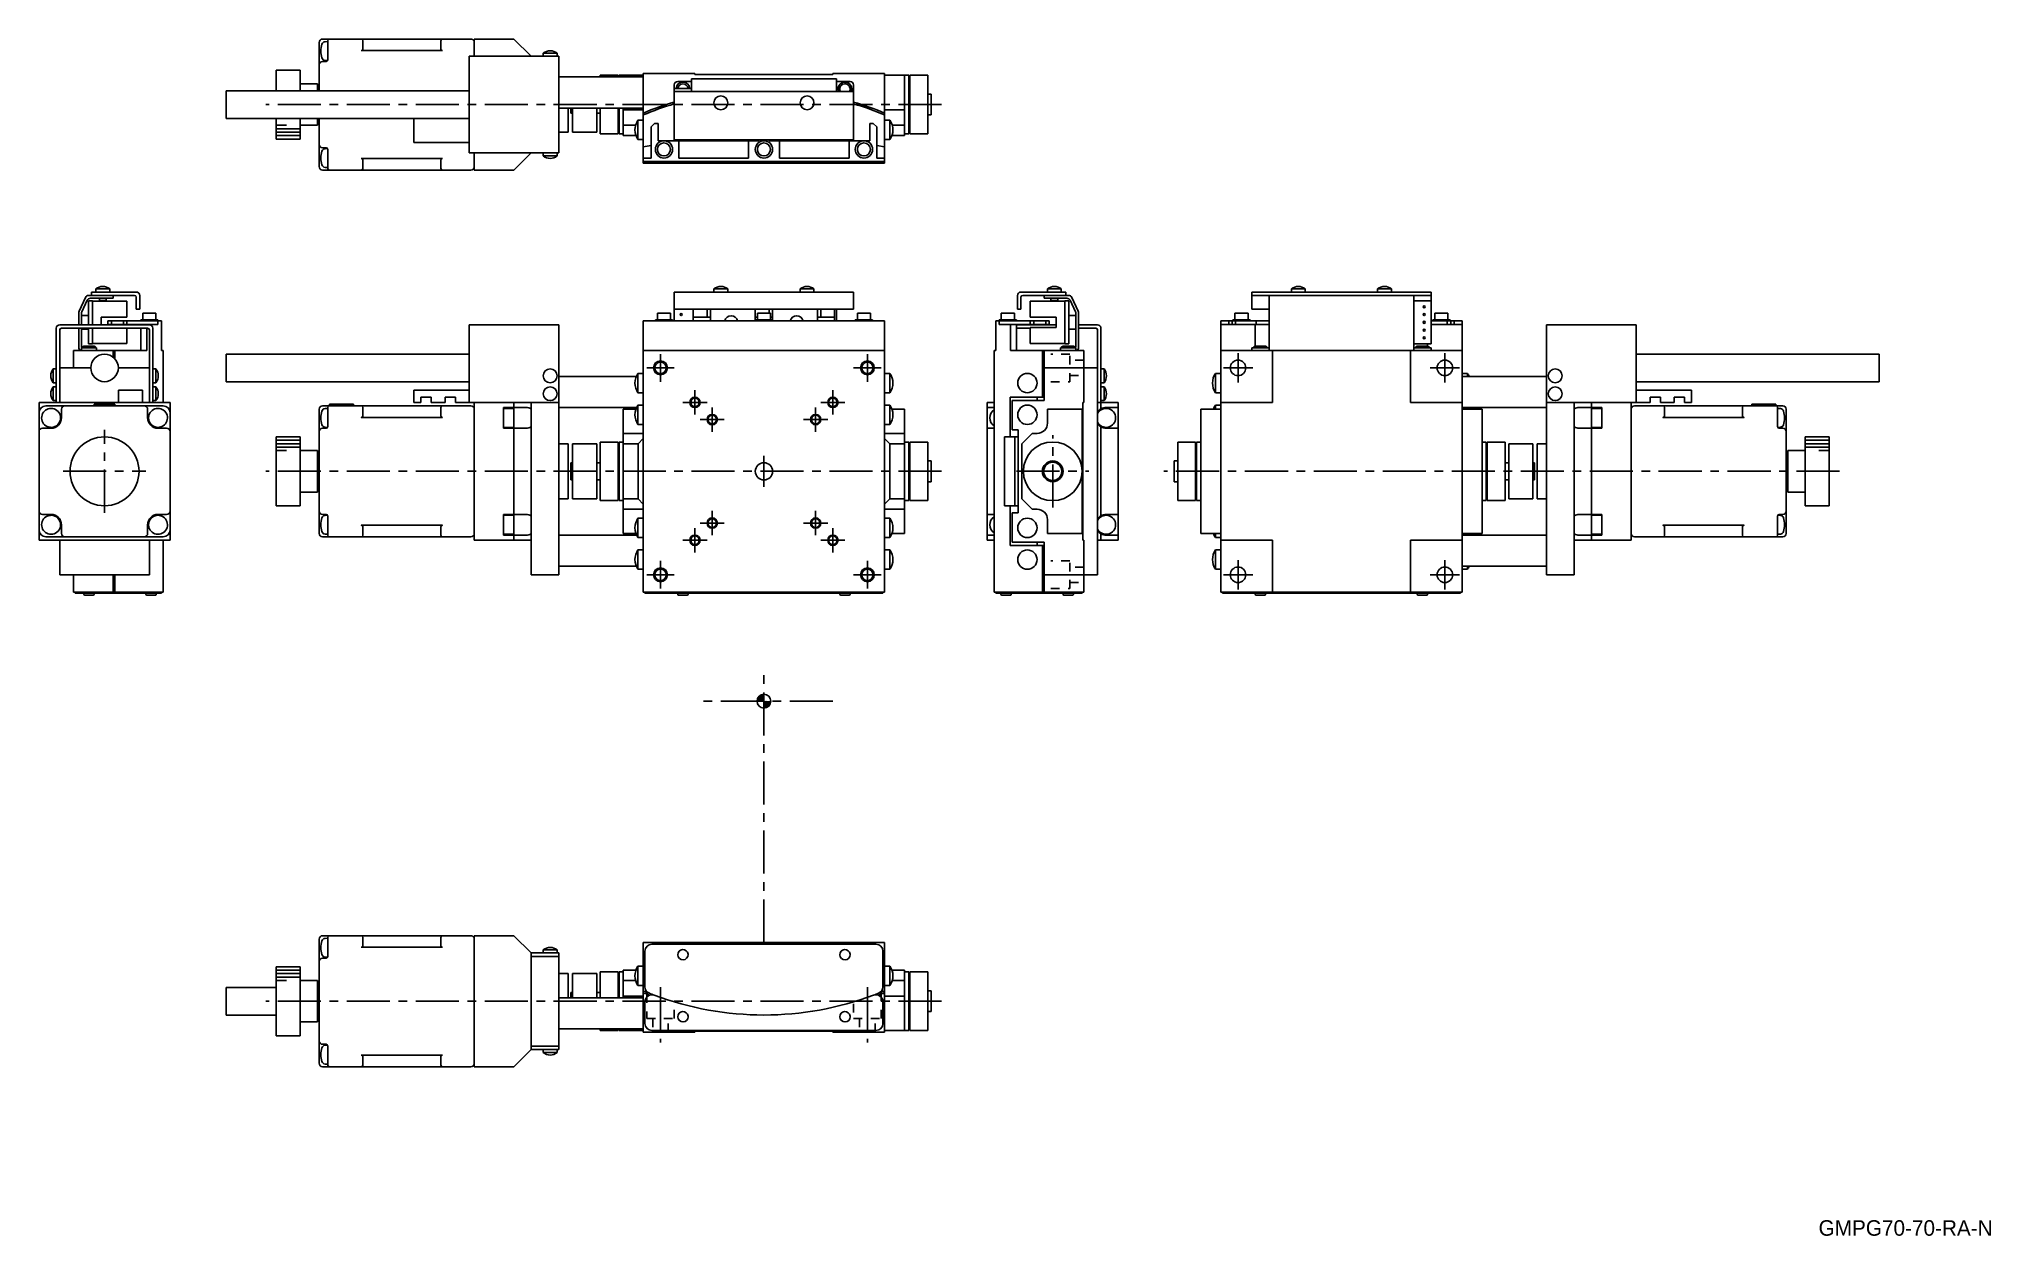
# Model space of a CAD drawing. Extents: x 28 to 595, y 17 to 364.
import ezdxf

# ---------------------------------------------------------------- set-up
doc = ezdxf.new("R2010")
doc.units = 0
doc.header["$LTSCALE"] = 10
doc.linetypes.add('CENTER', pattern=[2, 1.25, -0.25, 0.25, -0.25])
doc.linetypes.add('DOT', pattern=[0.5, 0.25, -0.25])
for name, color, linetype in [('1', 7, 'CONTINUOUS'), ('11', 7, 'CONTINUOUS'), ('2', 7, 'CONTINUOUS')]:
    doc.layers.add(name, color=color, linetype=linetype)
doc.styles.get("Standard").update_dxf_attribs({"font": 'FG教科書体NT-M'})

msp = doc.modelspace()

# ---------------------------------------------------------------- texts
at = {"layer": '1', "color": 7}
msp.add_text('GMPG70-70-RA-N', height=4.5, dxfattribs=at).set_placement((544.632104, 16.994922))

# ---------------------------------------------------------------- linework, layer by layer
at = {"layer": '1', "color": 7, "linetype": 'CONTINUOUS'}
for p, q in [((109.749999, 360.5), (109.749999, 363)), ((111.749999, 364), (110.749999, 364)), ((112.249999, 363.25), (111.446276, 363.207879)), ((111.749999, 364), (112.749999, 364)), ((112.249999, 362), (112.249999, 363.5)), ((121.949999, 364), (112.749999, 364)), ((121.949999, 364), (145.549999, 364)), ((122.449999, 363.5), (122.449999, 362)), ((145.049999, 362), (145.049999, 363.5)), ((145.549999, 364), (153.749999, 364)), ((154.749999, 364), (166.249999, 364)), ((154.749999, 364), (154.749999, 359)), ((171.249999, 359), (166.249999, 364)), ((109.749999, 360.5), (109.749999, 356.5)), ((111.749999, 357.5), (110.749999, 357.5)), ((111.446276, 357.792121), (112.184962, 357.753408)), ((112.249999, 357.914214), (112.249999, 362)), ((121.974533, 360.648835), (121.949999, 360.648232)), ((121.949999, 360.648232), (145.549999, 360.648232)), ((121.999008, 360.65064), (121.974533, 360.648835)), ((122.023364, 360.653644), (121.999008, 360.65064)), ((122.047544, 360.65784), (122.023364, 360.653644)), ((122.071489, 360.663217), (122.047544, 360.65784)), ((122.095141, 360.669762), (122.071489, 360.663217)), ((122.118444, 360.67746), (122.095141, 360.669762)), ((122.141341, 360.686293), (122.118444, 360.67746)), ((122.163777, 360.696238), (122.141341, 360.686293)), ((122.185697, 360.707272), (122.163777, 360.696238)), ((122.20705, 360.719368), (122.185697, 360.707272)), ((122.227784, 360.732497), (122.20705, 360.719368)), ((122.247849, 360.746629), (122.227784, 360.732497)), ((122.267196, 360.761727), (122.247849, 360.746629)), ((122.285778, 360.777757), (122.267196, 360.761727)), ((122.303552, 360.794679), (122.285778, 360.777757)), ((122.320475, 360.812453), (122.303552, 360.794679)), ((122.336504, 360.831036), (122.320475, 360.812453)), ((122.351603, 360.850383), (122.336504, 360.831036)), ((122.365734, 360.870447), (122.351603, 360.850383)), ((122.378863, 360.891181), (122.365734, 360.870447)), ((122.39096, 360.912534), (122.378863, 360.891181)), ((122.401994, 360.934455), (122.39096, 360.912534)), ((122.411939, 360.956891), (122.401994, 360.934455)), ((122.420771, 360.979787), (122.411939, 360.956891)), ((122.428469, 361.00309), (122.420771, 360.979787)), ((122.435015, 361.026742), (122.428469, 361.00309)), ((122.440392, 361.050687), (122.435015, 361.026742)), ((122.444587, 361.074867), (122.440392, 361.050687)), ((122.447591, 361.099224), (122.444587, 361.074867)), ((122.449397, 361.123698), (122.447591, 361.099224)), ((122.449999, 361.148232), (122.449397, 361.123698)), ((122.449999, 362), (122.449999, 361.148232)), ((145.049999, 361.148232), (145.049999, 362)), ((145.050601, 361.123698), (145.049999, 361.148232)), ((145.052407, 361.099224), (145.050601, 361.123698)), ((145.055411, 361.074867), (145.052407, 361.099224)), ((145.059606, 361.050687), (145.055411, 361.074867)), ((145.064983, 361.026742), (145.059606, 361.050687)), ((145.071529, 361.00309), (145.064983, 361.026742)), ((145.079227, 360.979787), (145.071529, 361.00309)), ((145.088059, 360.956891), (145.079227, 360.979787)), ((145.098004, 360.934455), (145.088059, 360.956891)), ((145.109038, 360.912534), (145.098004, 360.934455)), ((145.121135, 360.891181), (145.109038, 360.912534)), ((145.134264, 360.870447), (145.121135, 360.891181)), ((145.148395, 360.850383), (145.134264, 360.870447)), ((145.163494, 360.831036), (145.148395, 360.850383)), ((145.179523, 360.812453), (145.163494, 360.831036)), ((145.196446, 360.794679), (145.179523, 360.812453)), ((145.21422, 360.777757), (145.196446, 360.794679)), ((145.232802, 360.761727), (145.21422, 360.777757)), ((145.252149, 360.746629), (145.232802, 360.761727)), ((145.272214, 360.732497), (145.252149, 360.746629)), ((145.292948, 360.719368), (145.272214, 360.732497)), ((145.314301, 360.707272), (145.292948, 360.719368)), ((145.336221, 360.696238), (145.314301, 360.707272)), ((145.358657, 360.686293), (145.336221, 360.696238)), ((145.381554, 360.67746), (145.358657, 360.686293)), ((145.404857, 360.669762), (145.381554, 360.67746)), ((145.428509, 360.663217), (145.404857, 360.669762)), ((145.452454, 360.65784), (145.428509, 360.663217)), ((145.476634, 360.653644), (145.452454, 360.65784)), ((145.50099, 360.65064), (145.476634, 360.653644)), ((145.525465, 360.648835), (145.50099, 360.65064)), ((145.549999, 360.648232), (145.525465, 360.648835)), ((153.249999, 358), (153.249999, 359)), ((153.249999, 359), (179.249999, 359)), ((153.249999, 358), (153.249999, 332)), ((174.749999, 359.897999), (178.749999, 359.897999)), ((174.749999, 359.897999), (174.749999, 359)), ((178.749999, 359), (178.749999, 359.897999)), ((179.249999, 359), (179.249999, 358)), ((179.249999, 332), (179.249999, 358)), ((97.249999, 355), (97.249999, 349)), ((104.249999, 355), (97.249999, 355)), ((104.249999, 349), (104.249999, 355)), ((109.749999, 349), (109.749999, 356.5)), ((203.749999, 353), (179.249999, 353)), ((191.249999, 353), (191.249999, 353.5)), ((196.449999, 353.5), (191.249999, 353.5)), ((196.449999, 353.5), (196.449999, 353)), ((196.749999, 353), (196.749999, 353.5)), ((197.949999, 353.5), (196.749999, 353.5)), ((197.949999, 353), (197.949999, 353.5)), ((203.749999, 353.5), (197.949999, 353.5)), ((203.749999, 354), (203.749999, 342.54141)), ((218.749999, 354), (203.749999, 354)), ((217.749999, 351.7), (213.749999, 351.7)), ((259.749999, 352.5), (217.749999, 352.5)), ((217.749999, 352.406308), (217.749999, 352.5)), ((217.749999, 350.530961), (217.749999, 352.406308)), ((218.749999, 353.7), (218.749999, 354)), ((258.749999, 353.7), (218.749999, 353.7)), ((258.749999, 354), (258.749999, 353.7)), ((273.749999, 354), (258.749999, 354)), ((259.749999, 352.5), (259.749999, 352.406308)), ((259.749999, 352.406308), (259.749999, 350.530961)), ((263.749999, 351.7), (259.749999, 351.7)), ((273.749999, 354), (273.749999, 342.54141)), ((273.749999, 353.5), (279.549999, 353.5)), ((279.549999, 343.5), (279.549999, 353.5)), ((280.749999, 353.5), (279.549999, 353.5)), ((280.749999, 336.5), (280.749999, 353.5)), ((281.049999, 353.5), (281.049999, 345)), ((286.249999, 353.5), (281.049999, 353.5)), ((286.249999, 345), (286.249999, 353.5)), ((82.750001, 349), (82.750001, 341)), ((153.249999, 349), (82.750001, 349)), ((109.249999, 351), (104.249999, 351)), ((109.249999, 351), (109.249999, 349)), ((212.749999, 349.7), (212.749999, 350.7)), ((212.749999, 348.8), (212.749999, 349.7)), ((212.749999, 349.7), (217.749999, 349.7)), ((212.749999, 335.8), (212.749999, 348.8)), ((212.749999, 348.8), (264.749999, 348.8)), ((217.749999, 349.624653), (217.749999, 350.530961)), ((217.749999, 349.624653), (217.749999, 348.8)), ((259.749999, 350.530961), (259.749999, 349.624653)), ((259.749999, 348.8), (259.749999, 349.624653)), ((264.749999, 350.7), (264.749999, 348.8)), ((264.749999, 348.8), (264.749999, 335.8)), ((281.049999, 348.95), (280.749999, 348.95)), ((287.249999, 348), (286.249999, 348)), ((287.249999, 342), (287.249999, 348)), ((82.750001, 341), (153.249999, 341)), ((97.249999, 341), (97.249999, 335)), ((104.249999, 335), (104.249999, 341)), ((109.249999, 341), (109.249999, 339)), ((109.749999, 333.5), (109.749999, 341)), ((137.249999, 334), (137.249999, 341)), ((179.249999, 344), (203.749999, 344)), ((181.999999, 337), (181.999999, 344)), ((182.749999, 342.5), (182.749999, 344)), ((182.749999, 342.5), (183.249999, 342.5)), ((183.249999, 344), (183.249999, 337)), ((190.249999, 337), (190.249999, 344)), ((190.249999, 342.5), (191.249999, 342.5)), ((191.249999, 336.5), (191.249999, 344)), ((196.449999, 344), (196.449999, 336.5)), ((196.449999, 341.05), (196.749999, 341.05)), ((196.749999, 336.5), (196.749999, 344)), ((197.949999, 343.5), (197.949999, 344)), ((203.749999, 343.5), (197.949999, 343.5)), ((197.949999, 340.5), (197.949999, 343.5)), ((197.949999, 340.5), (197.949999, 339)), ((202.207536, 340.449231), (202.207536, 337.649231)), ((203.749999, 340.449231), (202.207536, 340.449231)), ((203.749999, 342), (203.749999, 342.54141)), ((203.749999, 342), (203.749999, 332.73673)), ((273.749999, 343.5), (279.549999, 343.5)), ((273.749999, 342.54141), (273.749999, 342)), ((273.749999, 342), (273.749999, 332.73673)), ((275.292462, 340.449231), (273.749999, 340.449231)), ((275.292462, 334.849231), (275.292462, 340.449231)), ((279.549999, 340.5), (279.549999, 343.5)), ((279.549999, 340.5), (279.549999, 339)), ((280.749999, 341.05), (281.049999, 341.05)), ((281.049999, 345), (281.049999, 336.5)), ((286.249999, 336.5), (286.249999, 345)), ((286.249999, 342), (287.249999, 342)), ((97.249999, 335), (104.249999, 335)), ((104.249999, 339), (109.249999, 339)), ((179.249999, 337), (181.999999, 337)), ((183.249999, 337), (190.249999, 337)), ((191.249999, 336.5), (196.449999, 336.5)), ((196.749999, 336.5), (197.949999, 336.5)), ((201.535913, 339), (197.949999, 339)), ((197.949999, 339), (197.949999, 336)), ((201.629826, 336), (197.949999, 336)), ((202.207536, 337.649231), (202.207536, 334.849231)), ((202.207536, 334.849231), (203.749999, 334.849231)), ((207.049998, 339.5), (206.049998, 338.5)), ((206.049998, 329.5), (206.049998, 338.5)), ((207.049998, 339.5), (208.049998, 339.5)), ((208.049998, 334.5), (208.049998, 339.5)), ((209.749999, 334.5), (208.049998, 334.5)), ((214.049998, 334.5), (209.749999, 334.5)), ((212.749999, 334.8), (212.749999, 335.8)), ((264.749999, 334.8), (212.749999, 334.8)), ((214.049998, 334.5), (214.049998, 329.5)), ((214.049998, 334.5), (234.249996, 334.5)), ((237.249996, 334.5), (234.249996, 334.5)), ((234.249996, 329.5), (234.249996, 334.5)), ((237.249996, 334.8), (237.249996, 334.5)), ((240.249996, 334.5), (240.249996, 334.8)), ((243.249996, 334.5), (240.249996, 334.5)), ((243.249996, 334.5), (243.249996, 329.5)), ((243.249996, 334.5), (263.45, 334.5)), ((263.45, 334.5), (263.45, 329.5)), ((263.45, 334.5), (267.749999, 334.5)), ((264.749999, 335.8), (264.749999, 334.8)), ((267.749999, 334.5), (269.45, 334.5)), ((269.45, 334.5), (269.45, 339.5)), ((270.45, 339.5), (269.45, 339.5)), ((270.45, 339.5), (271.45, 338.5)), ((271.45, 329.5), (271.45, 338.5)), ((273.749999, 334.849231), (275.292462, 334.849231)), ((275.870172, 336), (279.549999, 336)), ((275.964085, 339), (279.549999, 339)), ((279.549999, 339), (279.549999, 336)), ((279.549999, 336.5), (280.749999, 336.5)), ((281.049999, 336.5), (286.249999, 336.5)), ((109.749999, 333.5), (109.749999, 329.5)), ((109.749999, 327), (109.749999, 329.5)), ((111.749999, 332.5), (110.749999, 332.5)), ((112.184962, 332.246592), (111.446276, 332.207879)), ((112.249999, 328), (112.249999, 332.085786)), ((121.949999, 329.351768), (145.549999, 329.351768)), ((121.949999, 329.351768), (121.974533, 329.351165)), ((121.974533, 329.351165), (121.999008, 329.34936)), ((121.999008, 329.34936), (122.023364, 329.346356)), ((122.023364, 329.346356), (122.047544, 329.34216)), ((122.047544, 329.34216), (122.071489, 329.336783)), ((122.071489, 329.336783), (122.095141, 329.330238)), ((122.095141, 329.330238), (122.118444, 329.32254)), ((122.118444, 329.32254), (122.141341, 329.313707)), ((122.141341, 329.313707), (122.163777, 329.303762)), ((122.163777, 329.303762), (122.185697, 329.292728)), ((122.185697, 329.292728), (122.20705, 329.280632)), ((122.20705, 329.280632), (122.227784, 329.267503)), ((122.227784, 329.267503), (122.247849, 329.253371)), ((122.247849, 329.253371), (122.267196, 329.238273)), ((122.267196, 329.238273), (122.285778, 329.222243)), ((122.285778, 329.222243), (122.303552, 329.205321)), ((122.303552, 329.205321), (122.320475, 329.187547)), ((122.320475, 329.187547), (122.336504, 329.168964)), ((122.336504, 329.168964), (122.351603, 329.149617)), ((122.351603, 329.149617), (122.365734, 329.129553)), ((122.365734, 329.129553), (122.378863, 329.108819)), ((122.378863, 329.108819), (122.39096, 329.087466)), ((122.39096, 329.087466), (122.401994, 329.065545)), ((122.401994, 329.065545), (122.411939, 329.043109)), ((122.411939, 329.043109), (122.420771, 329.020213)), ((122.420771, 329.020213), (122.428469, 328.99691)), ((122.428469, 328.99691), (122.435015, 328.973258)), ((122.435015, 328.973258), (122.440392, 328.949313)), ((122.440392, 328.949313), (122.444587, 328.925133)), ((122.444587, 328.925133), (122.447591, 328.900776)), ((122.447591, 328.900776), (122.449397, 328.876302)), ((122.449397, 328.876302), (122.449999, 328.851768)), ((122.449999, 328.851768), (122.449999, 328)), ((153.249999, 334), (137.249999, 334)), ((145.049999, 328.851768), (145.050601, 328.876302)), ((145.049999, 328), (145.049999, 328.851768)), ((145.050601, 328.876302), (145.052407, 328.900776)), ((145.052407, 328.900776), (145.055411, 328.925133)), ((145.055411, 328.925133), (145.059606, 328.949313)), ((145.059606, 328.949313), (145.064983, 328.973258)), ((145.064983, 328.973258), (145.071529, 328.99691)), ((145.071529, 328.99691), (145.079227, 329.020213)), ((145.079227, 329.020213), (145.088059, 329.043109)), ((145.088059, 329.043109), (145.098004, 329.065545)), ((145.098004, 329.065545), (145.109038, 329.087466)), ((145.109038, 329.087466), (145.121135, 329.108819)), ((145.121135, 329.108819), (145.134264, 329.129553)), ((145.134264, 329.129553), (145.148395, 329.149617)), ((145.148395, 329.149617), (145.163494, 329.168964)), ((145.163494, 329.168964), (145.179523, 329.187547)), ((145.179523, 329.187547), (145.196446, 329.205321)), ((145.196446, 329.205321), (145.21422, 329.222243)), ((145.21422, 329.222243), (145.232802, 329.238273)), ((145.232802, 329.238273), (145.252149, 329.253371)), ((145.252149, 329.253371), (145.272214, 329.267503)), ((145.272214, 329.267503), (145.292948, 329.280632)), ((145.292948, 329.280632), (145.314301, 329.292728)), ((145.314301, 329.292728), (145.336221, 329.303762)), ((145.336221, 329.303762), (145.358657, 329.313707)), ((145.358657, 329.313707), (145.381554, 329.32254)), ((145.381554, 329.32254), (145.404857, 329.330238)), ((145.404857, 329.330238), (145.428509, 329.336783)), ((145.428509, 329.336783), (145.452454, 329.34216)), ((145.452454, 329.34216), (145.476634, 329.346356)), ((145.476634, 329.346356), (145.50099, 329.34936)), ((145.50099, 329.34936), (145.525465, 329.351165)), ((145.525465, 329.351165), (145.549999, 329.351768)), ((153.249999, 331), (153.249999, 332)), ((153.249999, 331), (179.249999, 331)), ((154.749999, 331), (154.749999, 326)), ((166.249999, 326), (171.249999, 331)), ((174.749999, 331), (174.749999, 330.102001)), ((178.749999, 330.102001), (174.749999, 330.102001)), ((178.749999, 330.102001), (178.749999, 331)), ((179.249999, 332), (179.249999, 331)), ((206.049998, 333.142282), (203.749999, 332.73673)), ((203.749999, 329.5), (203.749999, 332.73673)), ((206.049998, 329.5), (203.749999, 329.5)), ((203.749999, 328.5), (203.749999, 329.5)), ((273.749999, 328.5), (203.749999, 328.5)), ((203.749999, 328.5), (203.749999, 328)), ((234.249996, 329.5), (214.049998, 329.5)), ((263.45, 329.5), (243.249996, 329.5)), ((273.749999, 332.73673), (271.45, 333.142282)), ((273.749999, 329.5), (271.45, 329.5)), ((273.749999, 332.73673), (273.749999, 329.5)), ((273.749999, 329.5), (273.749999, 328.5)), ((273.749999, 328.5), (273.749999, 328)), ((111.749999, 326), (110.749999, 326)), ((111.446276, 326.792121), (112.249999, 326.75)), ((112.749999, 326), (111.749999, 326)), ((112.249999, 326.5), (112.249999, 328)), ((121.949999, 326), (112.749999, 326)), ((121.949999, 326), (145.549999, 326)), ((122.449999, 328), (122.449999, 326.5)), ((145.049999, 326.5), (145.049999, 328)), ((145.549999, 326), (153.749999, 326)), ((154.749999, 326), (166.249999, 326)), ((203.749999, 328), (273.749999, 328)), ((41.969039, 289.072618), (40.093692, 285.050924)), ((42.875347, 289.65), (43.7, 289.65)), ((43.385003, 288.85), (50, 288.85)), ((43.7, 290.65), (43.7, 289.65)), ((56.7, 290.65), (43.7, 290.65)), ((43.7, 289.65), (56.2, 289.65)), ((45, 291.547999), (47.665643, 291.547999)), ((45, 291.547999), (45, 290.65)), ((46, 288.85), (46, 288.15)), ((47.665643, 291.547999), (49, 291.547999)), ((48, 288.15), (48, 288.85)), ((49, 290.65), (49, 291.547999)), ((50, 289.65), (50, 288.85)), ((56.7, 289.15), (56.7, 285.65)), ((57.7, 289.65), (57.7, 285.65)), ((264.749999, 290.65), (212.749999, 290.65)), ((212.749999, 289.65), (212.749999, 290.65)), ((212.749999, 289.65), (212.749999, 285.65)), ((224.249999, 291.547999), (224.364019, 291.547999)), ((224.249999, 291.547999), (224.249999, 290.65)), ((224.364019, 291.547999), (228.249999, 291.547999)), ((228.249999, 290.65), (228.249999, 291.547999)), ((249.249999, 291.547999), (249.364019, 291.547999)), ((249.249999, 291.547999), (249.249999, 290.65)), ((249.364019, 291.547999), (253.249999, 291.547999)), ((253.249999, 290.65), (253.249999, 291.547999)), ((264.749999, 290.65), (264.749999, 289.65)), ((264.749999, 289.65), (264.749999, 285.65)), ((312.3, 289.65), (312.3, 285.65)), ((326.3, 290.65), (313.3, 290.65)), ((313.3, 285.65), (313.3, 289.15)), ((313.8, 289.65), (326.3, 289.65)), ((320, 288.85), (320, 289.65)), ((320, 288.85), (326.614997, 288.85)), ((321, 291.547999), (321, 290.65)), ((321, 291.547999), (325, 291.547999)), ((322, 288.85), (322, 288.15)), ((324, 288.15), (324, 288.85)), ((325, 290.65), (325, 291.547999)), ((326.3, 290.65), (326.3, 289.65)), ((326.3, 289.65), (327.124653, 289.65)), ((329.906308, 285.050924), (328.030961, 289.072618)), ((380.250001, 290.65), (380.250001, 289.65)), ((432.250001, 290.65), (380.250001, 290.65)), ((380.250001, 289.65), (385.250001, 289.65)), ((380.250001, 289.65), (380.250001, 289.15)), ((380.250001, 285.65), (380.250001, 289.15)), ((385.250001, 289.65), (427.250001, 289.65)), ((385.250001, 289.072618), (385.250001, 289.65)), ((385.250001, 285.050924), (385.250001, 289.072618)), ((391.750001, 291.547999), (395.750001, 291.547999)), ((391.750001, 291.547999), (391.750001, 290.65)), ((395.750001, 290.65), (395.750001, 291.547999)), ((416.750001, 291.547999), (420.750001, 291.547999)), ((416.750001, 291.547999), (416.750001, 290.65)), ((420.750001, 290.65), (420.750001, 291.547999)), ((427.250001, 289.65), (427.250001, 289.072618)), ((427.250001, 289.65), (432.250001, 289.65)), ((427.250001, 289.072618), (427.250001, 285.050924)), ((432.250001, 290.65), (432.250001, 289.65)), ((432.250001, 289.15), (432.250001, 289.65)), ((432.250001, 289.15), (432.250001, 288.099996)), ((40, 281.15), (40, 284.628305)), ((40.8, 281.15), (40.8, 284.45095)), ((42.8, 283.85), (40.8, 283.85)), ((40.893692, 284.873568), (42.478695, 288.272618)), ((44, 288.099996), (42.8, 288.099996)), ((42.8, 281.15), (42.8, 288.099996)), ((44, 281.15), (44, 288.099996)), ((54, 287.949996), (44, 287.949996)), ((46, 288.15), (47.332822, 288.15)), ((46, 288.15), (46.200004, 287.949996)), ((46.5, 283.349996), (54, 283.349996)), ((46.5, 281.15), (46.5, 283.349996)), ((47.332822, 288.15), (48, 288.15)), ((47.799996, 287.949996), (48, 288.15)), ((54, 283.349996), (54, 287.949996)), ((56.7, 285.65), (57.7, 285.65)), ((62.4, 284.55), (58.6, 284.55)), ((62.4, 284.55), (58.6, 284.55)), ((58.6, 284.55), (58.6, 282.55)), ((62.4, 282.55), (62.4, 284.55)), ((209.749999, 284.55), (207.849999, 284.55)), ((211.649999, 284.55), (207.849999, 284.55)), ((207.849999, 284.55), (207.849999, 282.55)), ((211.649999, 284.55), (209.749999, 284.55)), ((211.649999, 282.55), (211.649999, 284.55)), ((212.749999, 285.65), (264.749999, 285.65)), ((212.749999, 282.25), (212.749999, 285.65)), ((218.249999, 283.349996), (218.249999, 285.65)), ((222.249999, 283.349996), (218.249999, 283.349996)), ((218.249999, 282.25), (218.249999, 283.349996)), ((222.249999, 283.349996), (222.249999, 285.65)), ((223.249999, 283.349996), (222.249999, 283.349996)), ((223.249999, 285.65), (223.249999, 283.349996)), ((223.249999, 283.349996), (223.249999, 282.25)), ((236.249999, 283.349996), (236.249999, 285.65)), ((236.849999, 283.349996), (236.249999, 283.349996)), ((236.249999, 282.55), (236.249999, 283.349996)), ((238.749999, 284.55), (236.849999, 284.55)), ((240.649999, 284.55), (236.849999, 284.55)), ((236.849999, 284.55), (236.849999, 282.55)), ((240.649999, 284.55), (238.749999, 284.55)), ((240.249999, 284.55), (240.249999, 285.65)), ((240.649999, 282.55), (240.649999, 284.55)), ((241.249999, 283.349996), (240.649999, 283.349996)), ((241.249999, 285.65), (241.249999, 283.349996)), ((241.249999, 283.349996), (241.249999, 282.55)), ((254.249999, 283.349996), (254.249999, 285.65)), ((255.249999, 283.349996), (254.249999, 283.349996)), ((254.249999, 282.25), (254.249999, 283.349996)), ((255.249999, 285.65), (255.249999, 283.349996)), ((259.249999, 283.349996), (255.249999, 283.349996)), ((259.249999, 285.65), (259.249999, 283.349996)), ((259.249999, 283.349996), (259.249999, 282.25)), ((259.749999, 285.65), (259.749999, 282.25)), ((267.749999, 284.55), (265.849999, 284.55)), ((269.649999, 284.55), (265.849999, 284.55)), ((265.849999, 284.55), (265.849999, 282.55)), ((269.649999, 284.55), (267.749999, 284.55)), ((269.649999, 282.55), (269.649999, 284.55)), ((307.6, 284.55), (307.6, 282.55)), ((311.4, 284.55), (307.6, 284.55)), ((311.4, 282.55), (311.4, 284.55)), ((312.3, 285.65), (313.3, 285.65)), ((316, 287.949996), (316, 283.349996)), ((316, 287.949996), (326, 287.949996)), ((317, 287.949996), (316, 287.949996)), ((323.5, 283.349996), (316, 283.349996)), ((317, 287.949996), (326, 287.949996)), ((322, 288.15), (322.200004, 287.949996)), ((322, 288.15), (324, 288.15)), ((323.5, 283.349996), (323.5, 280.349996)), ((323.799996, 287.949996), (324, 288.15)), ((326, 288.099996), (326, 275.599996)), ((326, 288.099996), (327.2, 288.099996)), ((327.2, 288.099996), (327.2, 275.599996)), ((329.2, 283.85), (327.2, 283.85)), ((327.521305, 288.272618), (329.106308, 284.873568)), ((329.2, 284.45095), (329.2, 274.85)), ((330, 284.628305), (330, 274.65)), ((377.250001, 284.55), (375.350001, 284.55)), ((375.350001, 284.55), (375.350001, 282.55)), ((379.150001, 284.55), (377.250001, 284.55)), ((379.150001, 282.55), (379.150001, 284.55)), ((380.250001, 285.65), (385.250001, 285.65)), ((385.250001, 284.628305), (385.250001, 285.050924)), ((385.250001, 284.628305), (385.250001, 274.65)), ((432.250001, 288.099996), (427.250001, 288.099996)), ((427.250001, 285.050924), (427.250001, 284.628305)), ((427.250001, 274.65), (427.250001, 284.628305)), ((432.250001, 275.599996), (432.250001, 288.099996)), ((435.250001, 284.55), (433.350001, 284.55)), ((433.350001, 284.55), (433.350001, 282.55)), ((437.150001, 284.55), (435.250001, 284.55)), ((437.150001, 282.55), (437.150001, 284.55)), ((33.5, 258.65), (33.5, 280.15)), ((34.5, 281.15), (60.5, 281.15)), ((34.5, 258.65), (34.5, 279.65)), ((35, 280.15), (60, 280.15)), ((40, 274.65), (40, 280.15)), ((40.8, 274.85), (40.8, 280.15)), ((40.8, 279.85), (42.8, 279.85)), ((42.8, 275.599996), (42.8, 280.15)), ((44, 275.599996), (44, 280.15)), ((48.5, 281.25), (48.5, 282.25)), ((48.5, 282.25), (49.5, 282.25)), ((49.5, 281.25), (48.5, 281.25)), ((49.5, 282.25), (49.5, 281.25)), ((49.5, 282.25), (53, 282.25)), ((53, 281.25), (49.5, 281.25)), ((53, 281.25), (53, 282.25)), ((53, 282.25), (54, 282.25)), ((54, 281.25), (53, 281.25)), ((54, 282.25), (54, 281.25)), ((63, 282.25), (54, 282.25)), ((54, 281.25), (59.357718, 281.25)), ((54, 275.749996), (54, 280.15)), ((60.5, 282.55), (58, 282.55)), ((58, 282.55), (58, 282.25)), ((58, 281.15), (58, 281.25)), ((58, 273.65), (58, 280.15)), ((59.357718, 281.25), (59.76327, 281.25)), ((59.76327, 281.25), (59.76327, 281.15)), ((63, 281.25), (59.76327, 281.25)), ((59.76327, 280.15), (59.76327, 273.65)), ((63, 282.55), (60.5, 282.55)), ((60.5, 279.65), (60.5, 258.65)), ((61.5, 280.15), (61.5, 258.65)), ((63, 282.25), (63, 282.55)), ((63, 282.25), (63, 281.25)), ((64, 282.25), (63, 282.25)), ((64, 273.65), (64, 282.25)), ((153.249999, 280.15), (153.249999, 281.15)), ((153.249999, 281.15), (179.249999, 281.15)), ((153.249999, 280.15), (153.249999, 258.65)), ((179.249999, 281.15), (179.249999, 280.15)), ((179.249999, 258.65), (179.249999, 280.15)), ((273.749999, 282.25), (203.749999, 282.25)), ((203.749999, 273.65), (203.749999, 282.25)), ((212.249999, 282.55), (207.249999, 282.55)), ((207.849999, 282.55), (207.249999, 282.55)), ((207.249999, 282.55), (207.249999, 282.25)), ((211.649999, 282.55), (207.849999, 282.55)), ((207.849999, 282.55), (211.649999, 282.55)), ((212.249999, 282.55), (211.649999, 282.55)), ((212.249999, 282.25), (212.249999, 282.55)), ((241.249999, 282.55), (236.249999, 282.55)), ((236.849999, 282.55), (236.249999, 282.55)), ((236.249999, 282.55), (236.249999, 282.25)), ((240.649999, 282.55), (236.849999, 282.55)), ((236.849999, 282.55), (240.649999, 282.55)), ((241.249999, 282.55), (240.649999, 282.55)), ((241.249999, 282.25), (241.249999, 282.55)), ((270.249999, 282.55), (265.249999, 282.55)), ((265.849999, 282.55), (265.249999, 282.55)), ((265.249999, 282.55), (265.249999, 282.25)), ((269.649999, 282.55), (265.849999, 282.55)), ((265.849999, 282.55), (269.649999, 282.55)), ((270.249999, 282.55), (269.649999, 282.55)), ((270.249999, 282.25), (270.249999, 282.55)), ((273.749999, 273.65), (273.749999, 282.25)), ((306, 273.65), (306, 282.25)), ((307, 282.25), (306, 282.25)), ((312, 282.55), (307, 282.55)), ((307, 282.55), (307, 282.25)), ((307, 281.25), (307, 282.25)), ((307, 282.25), (316, 282.25)), ((310.23673, 281.25), (307, 281.25)), ((310.23673, 273.65), (310.23673, 281.25)), ((310.23673, 281.25), (310.642282, 281.25)), ((316, 281.25), (310.642282, 281.25)), ((312, 282.25), (312, 282.55)), ((312, 281.25), (312, 273.65)), ((312, 281.15), (323.5, 281.15)), ((312, 280.15), (316, 280.15)), ((316, 282.25), (316, 281.25)), ((317, 282.25), (316, 282.25)), ((316, 281.25), (317, 281.25)), ((316, 280.349996), (316, 275.749996)), ((323.5, 280.349996), (316, 280.349996)), ((317, 280.349996), (316, 280.349996)), ((317, 281.25), (317, 282.25)), ((317, 282.25), (320.5, 282.25)), ((320.5, 281.25), (317, 281.25)), ((323.5, 280.349996), (317, 280.349996)), ((320.5, 281.25), (320.5, 282.25)), ((320.5, 282.25), (321.5, 282.25)), ((321.5, 281.25), (320.5, 281.25)), ((321.5, 282.25), (321.5, 281.25)), ((321.5, 281.25), (321.5, 282.25)), ((327.2, 279.85), (329.2, 279.85)), ((330, 281.15), (335.5, 281.15)), ((330, 280.15), (335, 280.15)), ((335.5, 279.65), (335.5, 268.65)), ((336.5, 280.15), (336.5, 258.65)), ((371.250001, 281.25), (371.250001, 282.25)), ((371.250001, 282.25), (373.55, 282.25)), ((371.250001, 281.25), (373.55, 281.25)), ((371.250001, 273.65), (371.250001, 281.25)), ((373.55, 282.25), (373.55, 281.25)), ((374.55, 282.25), (373.55, 282.25)), ((373.55, 281.25), (373.55, 282.25)), ((373.55, 281.25), (374.55, 281.25)), ((374.55, 281.25), (374.55, 282.25)), ((374.55, 282.25), (375.55, 282.25)), ((375.55, 281.25), (374.55, 281.25)), ((379.750001, 282.55), (374.750001, 282.55)), ((374.750001, 282.55), (374.750001, 282.25)), ((375.55, 282.25), (375.55, 281.25)), ((377.250001, 282.25), (375.55, 282.25)), ((375.55, 281.25), (381.250001, 281.25)), ((381.55, 282.25), (377.250001, 282.25)), ((379.750001, 282.25), (379.750001, 282.55)), ((381.250001, 281.25), (381.250001, 274.95)), ((381.55, 281.25), (381.55, 282.25)), ((381.55, 282.25), (385.250001, 282.25)), ((385.250001, 281.25), (381.55, 281.25)), ((432.250001, 282.25), (435.250001, 282.25)), ((436.950002, 281.25), (432.250001, 281.25)), ((437.750001, 282.55), (432.750001, 282.55)), ((432.750001, 282.55), (432.750001, 282.25)), ((435.250001, 282.25), (436.950002, 282.25)), ((436.950002, 282.25), (436.950002, 281.25)), ((437.950002, 282.25), (436.950002, 282.25)), ((436.950002, 281.25), (437.950002, 281.25)), ((437.750001, 282.25), (437.750001, 282.55)), ((437.950002, 281.25), (437.950002, 282.25)), ((437.950002, 282.25), (438.950002, 282.25)), ((438.950002, 281.25), (437.950002, 281.25)), ((438.950002, 282.25), (438.950002, 281.25)), ((438.950002, 281.25), (438.950002, 282.25)), ((438.950002, 282.25), (441.250001, 282.25)), ((438.950002, 281.25), (441.250001, 281.25)), ((441.250001, 282.25), (441.250001, 281.25)), ((441.250001, 281.25), (441.250001, 273.65)), ((491.750001, 281.15), (465.750001, 281.15)), ((465.750001, 280.15), (465.750001, 281.15)), ((465.750001, 280.15), (465.750001, 258.65)), ((491.750001, 281.15), (491.750001, 280.15)), ((491.750001, 258.65), (491.750001, 280.15)), ((38.5, 273.65), (38.5, 268.65)), ((38.5, 273.65), (49.95859, 273.65)), ((40.8, 274.45), (40.8, 273.670204)), ((40.8, 274.45), (41.8, 274.45)), ((40.8, 273.670204), (41, 273.65)), ((41.5, 274.95), (41, 274.661325)), ((45, 274.661325), (41, 274.661325)), ((41, 274.661325), (41, 274.45)), ((41.5, 274.95), (43.079106, 274.95)), ((44.2, 274.45), (41.8, 274.45)), ((44, 275.599996), (42.8, 275.599996)), ((43.079106, 274.95), (44.5, 274.95)), ((54, 275.749996), (44, 275.749996)), ((44.2, 274.45), (45.2, 274.45)), ((45, 274.661325), (44.5, 274.95)), ((45, 274.45), (45, 274.661325)), ((45.2, 274.45), (45.2, 273.65)), ((49.95859, 273.65), (50.5, 273.65)), ((49.95859, 271.805208), (49.95859, 273.65)), ((50.5, 273.65), (50.5, 271.295751)), ((50.5, 273.65), (59.76327, 273.65)), ((64, 273.65), (64.5, 273.65)), ((64.5, 258.65), (64.5, 273.65)), ((82.750001, 272.65), (82.750001, 264.65)), ((153.249999, 272.65), (82.750001, 272.65)), ((203.749999, 203.65), (203.749999, 273.65)), ((203.749999, 273.65), (273.749999, 273.65)), ((273.749999, 273.65), (273.749999, 203.65)), ((305.5, 273.65), (305.5, 203.65)), ((306, 273.65), (305.5, 273.65)), ((319.5, 273.65), (310.23673, 273.65)), ((316, 275.749996), (326, 275.749996)), ((319.5, 260.15), (319.5, 273.65)), ((319.5, 273.65), (320.04141, 273.65)), ((320.04141, 273.65), (320.04141, 259.15)), ((331.5, 273.65), (320.04141, 273.65)), ((324.8, 274.45), (324.8, 273.65)), ((324.8, 274.45), (325.8, 274.45)), ((325.5, 274.95), (325, 274.661325)), ((327.105474, 274.661325), (325, 274.661325)), ((325, 274.661325), (325, 274.45)), ((325.5, 274.95), (328.5, 274.95)), ((325.5, 274.95), (326.920894, 274.95)), ((328.2, 274.45), (325.8, 274.45)), ((326, 275.599996), (327.2, 275.599996)), ((326.920894, 274.95), (328.5, 274.95)), ((329, 274.661325), (327.105474, 274.661325)), ((328.2, 274.45), (329.2, 274.45)), ((329, 274.661325), (328.5, 274.95)), ((329, 274.45), (329, 274.661325)), ((329, 273.65), (329.2, 273.670204)), ((329.2, 274.45), (329.2, 273.670204)), ((331.5, 258.65), (331.5, 273.65)), ((371.250001, 258.65), (371.250001, 273.65)), ((371.250001, 273.65), (386.250001, 273.65)), ((380.250001, 274.45), (380.250001, 273.65)), ((380.250001, 274.45), (381.250001, 274.45)), ((380.650001, 273.65), (381.250001, 273.670204)), ((381.250001, 274.95), (380.750001, 274.661325)), ((380.752784, 274.661325), (380.750001, 274.661325)), ((380.750001, 274.661325), (380.750001, 274.45)), ((384.750001, 274.661325), (380.752784, 274.661325)), ((381.250001, 274.95), (384.250001, 274.95)), ((381.250001, 274.45), (385.250001, 274.45)), ((381.250001, 273.670204), (385.250001, 273.670204)), ((384.750001, 274.661325), (384.250001, 274.95)), ((384.750001, 274.45), (384.750001, 274.661325)), ((385.250001, 273.670204), (385.250001, 274.65)), ((386.250001, 258.65), (386.250001, 273.65)), ((386.250001, 273.65), (426.250001, 273.65)), ((426.250001, 273.65), (426.250001, 258.65)), ((426.250001, 273.65), (441.250001, 273.65)), ((427.250001, 275.599996), (432.250001, 275.599996)), ((427.250001, 274.65), (427.250001, 273.670204)), ((427.250001, 274.45), (431.250001, 274.45)), ((427.250001, 273.670204), (431.250001, 273.670204)), ((428.250001, 274.95), (427.750001, 274.661325)), ((427.752784, 274.661325), (427.750001, 274.661325)), ((427.750001, 274.661325), (427.750001, 274.45)), ((431.750001, 274.661325), (427.752784, 274.661325)), ((428.250001, 274.95), (431.250001, 274.95)), ((431.250001, 274.95), (431.250001, 275.599996)), ((431.750001, 274.661325), (431.250001, 274.95)), ((431.250001, 274.45), (432.250001, 274.45)), ((431.250001, 273.670204), (431.850001, 273.65)), ((431.750001, 274.45), (431.750001, 274.661325)), ((432.250001, 274.45), (432.250001, 273.65)), ((441.250001, 273.65), (441.250001, 258.65)), ((562.249999, 272.65), (491.750001, 272.65)), ((562.249999, 264.65), (562.249999, 272.65)), ((32.602001, 266.328944), (32.602001, 268.35)), ((33.5, 268.35), (32.602001, 268.35)), ((32.602001, 264.35), (32.602001, 266.328944)), ((34.5, 268.65), (43.5, 268.65)), ((51.5, 268.65), (60.5, 268.65)), ((62.397999, 268.35), (61.5, 268.35)), ((62.397999, 268.35), (62.397999, 266.346542)), ((62.397999, 266.346542), (62.397999, 264.35)), ((201.725067, 266.15), (179.249999, 266.15)), ((202.207536, 267.05), (202.207536, 261.45)), ((203.749999, 267.05), (202.207536, 267.05)), ((275.292462, 267.05), (273.749999, 267.05)), ((275.292462, 261.45), (275.292462, 267.05)), ((331.5, 268.65), (335.5, 268.65)), ((335.5, 268.65), (335.5, 258.65)), ((335.5, 268.65), (335.5, 258.65)), ((337.397999, 268.35), (336.5, 268.35)), ((337.397999, 268.35), (337.397999, 264.35)), ((369.707538, 267.05), (369.707538, 261.45)), ((371.250001, 267.05), (369.707538, 267.05)), ((442.792464, 267.05), (441.250001, 267.05)), ((465.750001, 266.15), (441.250001, 266.15)), ((442.792464, 266.15), (442.792464, 267.05)), ((32.602001, 264.35), (33.5, 264.35)), ((32.602001, 261.128944), (32.602001, 263.15)), ((33.5, 263.15), (32.602001, 263.15)), ((32.602001, 259.15), (32.602001, 261.128944)), ((51.5, 258.65), (51.5, 262.15)), ((58.5, 262.15), (51.5, 262.15)), ((58.5, 258.65), (58.5, 262.15)), ((61.5, 264.35), (62.397999, 264.35)), ((62.397999, 263.15), (61.5, 263.15)), ((62.397999, 263.15), (62.397999, 261.146542)), ((62.397999, 261.146542), (62.397999, 259.15)), ((82.750001, 264.65), (153.249999, 264.65)), ((137.249999, 258.65), (137.249999, 262.15)), ((153.249999, 262.15), (137.249999, 262.15)), ((202.207536, 261.45), (203.749999, 261.45)), ((273.749999, 261.45), (275.292462, 261.45)), ((336.5, 264.35), (337.397999, 264.35)), ((337.397999, 263.15), (336.5, 263.15)), ((337.397999, 263.15), (337.397999, 259.15)), ((369.707538, 261.45), (371.250001, 261.45)), ((491.750001, 264.65), (562.249999, 264.65)), ((507.750001, 262.15), (491.750001, 262.15)), ((507.750001, 258.65), (507.750001, 262.15)), ((28.5, 255.65), (28.5, 258.65)), ((28.5, 258.65), (33.5, 258.65)), ((28.5, 251.564214), (28.5, 255.65)), ((28.5, 254.298232), (28.5, 255.65)), ((30.5, 257.65), (34.585786, 257.65)), ((30.5, 257.65), (31.851768, 257.65)), ((32.602001, 259.15), (33.5, 259.15)), ((34.5, 258.65), (33.5, 258.65)), ((34.5, 258.65), (51.5, 258.65)), ((34.585786, 257.65), (36, 257.65)), ((35, 254.15), (35, 256.65)), ((36, 257.65), (59, 257.65)), ((44.5, 258.15), (44.5, 257.65)), ((50.5, 258.15), (44.5, 258.15)), ((50.5, 258.15), (50.5, 257.65)), ((51.5, 258.65), (58.5, 258.65)), ((58.5, 258.65), (60.5, 258.65)), ((59, 257.65), (60.414214, 257.65)), ((60, 256.65), (60, 254.15)), ((60.414214, 257.65), (64.5, 257.65)), ((61.5, 258.65), (60.5, 258.65)), ((61.5, 259.15), (62.397999, 259.15)), ((61.5, 258.65), (66.5, 258.65)), ((63.148232, 257.65), (64.5, 257.65)), ((66.5, 258.65), (66.5, 255.65)), ((66.5, 255.65), (66.5, 251.564214)), ((66.5, 255.65), (66.5, 254.298232)), ((109.749999, 254.15), (109.749999, 256.65)), ((111.749999, 257.65), (110.749999, 257.65)), ((112.249999, 256.9), (111.446276, 256.857879)), ((111.749999, 257.65), (112.749999, 257.65)), ((112.249999, 255.65), (112.249999, 257.15)), ((112.249999, 251.564214), (112.249999, 255.65)), ((112.749999, 258.15), (112.749999, 257.65)), ((119.749999, 258.15), (112.749999, 258.15)), ((121.949999, 257.65), (112.749999, 257.65)), ((119.749999, 258.15), (119.749999, 257.65)), ((121.949999, 257.65), (145.549999, 257.65)), ((122.449397, 254.773698), (122.447591, 254.749224)), ((122.449999, 254.798232), (122.449397, 254.773698)), ((122.449999, 257.15), (122.449999, 255.65)), ((122.449999, 255.65), (122.449999, 254.798232)), ((137.249999, 258.65), (139.249999, 258.65)), ((139.249999, 260.15), (142.249999, 260.15)), ((139.249999, 258.65), (139.249999, 260.15)), ((142.249999, 260.15), (142.249999, 258.65)), ((142.249999, 258.65), (146.249999, 258.65)), ((145.049999, 255.65), (145.049999, 257.15)), ((145.049999, 254.798232), (145.049999, 255.65)), ((145.050601, 254.773698), (145.049999, 254.798232)), ((145.052407, 254.749224), (145.050601, 254.773698)), ((145.549999, 257.65), (153.749999, 257.65)), ((146.249999, 260.15), (149.249999, 260.15)), ((146.249999, 258.65), (146.249999, 260.15)), ((149.249999, 260.15), (149.249999, 258.65)), ((149.249999, 258.65), (153.249999, 258.65)), ((153.249999, 258.65), (154.749999, 258.65)), ((154.749999, 258.65), (154.749999, 218.65)), ((154.749999, 258.65), (166.249999, 258.65)), ((163.249999, 257.15), (166.249999, 257.15)), ((163.249999, 251.15), (163.249999, 257.15)), ((166.249999, 256.9), (163.249999, 256.9)), ((166.249999, 257.15), (166.249999, 258.65)), ((166.249999, 258.65), (171.249999, 258.65)), ((169.749999, 257.15), (166.249999, 257.15)), ((166.249999, 251.4), (166.249999, 256.9)), ((166.249999, 254.15), (166.249999, 256.9)), ((171.249999, 258.65), (171.249999, 256.748076)), ((171.249999, 258.65), (179.249999, 258.65)), ((171.249999, 255.808312), (171.249999, 256.748076)), ((171.249999, 255.808312), (171.249999, 252.491688)), ((179.249999, 208.65), (179.249999, 258.65)), ((179.249999, 257.15), (201.812378, 257.15)), ((201.612911, 256.65), (197.949999, 256.65)), ((197.949999, 256.65), (197.949999, 252.65)), ((202.207536, 257.85), (202.207536, 252.25)), ((203.749999, 257.85), (202.207536, 257.85)), ((275.292462, 257.85), (273.749999, 257.85)), ((275.292462, 252.25), (275.292462, 257.85)), ((275.887087, 256.65), (279.549999, 256.65)), ((279.549999, 256.65), (279.549999, 252.65)), ((303.5, 257.15), (303.5, 258.65)), ((303.5, 258.65), (305.5, 258.65)), ((305.499981, 257.15), (303.5, 257.15)), ((303.5, 251.15), (303.5, 257.15)), ((310.207764, 260.15), (319.5, 260.15)), ((310.207764, 248.65), (310.207764, 260.15)), ((310.759551, 259.15), (310.759551, 250.65)), ((320.04141, 259.15), (310.759551, 259.15)), ((318, 259.15), (318, 260.15)), ((319.5, 260.15), (320.04141, 260.15)), ((321, 256.65), (321, 252.65)), ((321, 256.65), (331, 256.65)), ((331, 256.65), (331, 238.65)), ((331.2, 258.65), (331.5, 258.65)), ((331.2, 218.65), (331.2, 258.65)), ((335.5, 258.65), (335.5, 208.65)), ((336.5, 258.65), (335.5, 258.65)), ((336.5, 259.15), (337.397999, 259.15)), ((336.5, 256.748076), (336.5, 258.65)), ((336.5, 258.65), (341.5, 258.65)), ((341.5, 257.15), (338, 257.15)), ((341.5, 258.65), (341.5, 257.15)), ((341.5, 251.15), (341.5, 257.15)), ((365.450001, 256.65), (365.450001, 238.65)), ((371.250001, 256.65), (365.450001, 256.65)), ((369.707538, 257.85), (369.707538, 256.65)), ((371.250001, 257.85), (369.707538, 257.85)), ((371.250001, 258.65), (386.250001, 258.65)), ((371.250001, 218.65), (371.250001, 258.65)), ((426.250001, 258.65), (441.250001, 258.65)), ((441.250001, 258.65), (441.250001, 218.65)), ((441.250001, 257.15), (465.750001, 257.15)), ((441.250001, 256.65), (447.050001, 256.65)), ((442.792464, 256.65), (442.792464, 257.15)), ((447.050001, 256.65), (447.050001, 238.65)), ((465.750001, 258.65), (465.750001, 208.65)), ((473.750001, 258.65), (465.750001, 258.65)), ((473.750001, 256.748076), (473.750001, 258.65)), ((473.750001, 258.65), (478.750001, 258.65)), ((473.750001, 256.748076), (473.750001, 255.808312)), ((473.750001, 252.491688), (473.750001, 255.808312)), ((478.750001, 257.15), (475.250001, 257.15)), ((478.750001, 258.65), (478.750001, 257.15)), ((490.250001, 258.65), (478.750001, 258.65)), ((478.750001, 257.15), (481.750001, 257.15)), ((478.750001, 256.9), (478.750001, 251.4)), ((481.750001, 256.9), (478.750001, 256.9)), ((481.750001, 251.15), (481.750001, 257.15)), ((490.250001, 218.65), (490.250001, 258.65)), ((491.750001, 258.65), (490.250001, 258.65)), ((499.450001, 257.65), (491.250001, 257.65)), ((491.750001, 258.65), (495.750001, 258.65)), ((495.750001, 260.15), (498.750001, 260.15)), ((495.750001, 258.65), (495.750001, 260.15)), ((498.750001, 260.15), (498.750001, 258.65)), ((498.750001, 258.65), (502.750001, 258.65)), ((523.050001, 257.65), (499.450001, 257.65)), ((499.949399, 254.773698), (499.947593, 254.749224)), ((499.950001, 254.798232), (499.949399, 254.773698)), ((499.950001, 257.15), (499.950001, 255.65)), ((499.950001, 255.65), (499.950001, 254.798232)), ((502.750001, 260.15), (505.750001, 260.15)), ((502.750001, 258.65), (502.750001, 260.15)), ((505.750001, 260.15), (505.750001, 258.65)), ((505.750001, 258.65), (507.750001, 258.65)), ((522.550001, 255.65), (522.550001, 257.15)), ((522.550001, 254.798232), (522.550001, 255.65)), ((522.550603, 254.773698), (522.550001, 254.798232)), ((522.552409, 254.749224), (522.550603, 254.773698)), ((523.050001, 257.65), (532.250001, 257.65)), ((525.250001, 258.15), (525.250001, 257.65)), ((532.250001, 258.15), (525.250001, 258.15)), ((532.250001, 258.15), (532.250001, 257.65)), ((532.250001, 257.65), (533.250001, 257.65)), ((532.750001, 257.15), (532.750001, 255.65)), ((533.553724, 256.857879), (532.750001, 256.9)), ((532.750001, 255.65), (532.750001, 251.564214)), ((533.250001, 257.65), (534.250001, 257.65)), ((535.250001, 256.65), (535.250001, 254.15)), ((28.5, 250.15), (28.5, 251.564214)), ((28.5, 227.15), (28.5, 250.15)), ((29.5, 251.15), (32, 251.15)), ((63, 251.15), (65.5, 251.15)), ((66.5, 251.564214), (66.5, 250.15)), ((66.5, 250.15), (66.5, 227.15)), ((109.749999, 254.15), (109.749999, 250.15)), ((109.749999, 227.15), (109.749999, 250.15)), ((111.749999, 251.15), (110.749999, 251.15)), ((111.446276, 251.442121), (112.184962, 251.403408)), ((121.974533, 254.298835), (121.949999, 254.298232)), ((121.949999, 254.298232), (145.549999, 254.298232)), ((121.999008, 254.30064), (121.974533, 254.298835)), ((122.023364, 254.303644), (121.999008, 254.30064)), ((122.047544, 254.30784), (122.023364, 254.303644)), ((122.071489, 254.313217), (122.047544, 254.30784)), ((122.095141, 254.319762), (122.071489, 254.313217)), ((122.118444, 254.32746), (122.095141, 254.319762)), ((122.141341, 254.336293), (122.118444, 254.32746)), ((122.163777, 254.346238), (122.141341, 254.336293)), ((122.185697, 254.357272), (122.163777, 254.346238)), ((122.20705, 254.369368), (122.185697, 254.357272)), ((122.227784, 254.382497), (122.20705, 254.369368)), ((122.247849, 254.396629), (122.227784, 254.382497)), ((122.267196, 254.411727), (122.247849, 254.396629)), ((122.285778, 254.427757), (122.267196, 254.411727)), ((122.303552, 254.444679), (122.285778, 254.427757)), ((122.320475, 254.462453), (122.303552, 254.444679)), ((122.336504, 254.481036), (122.320475, 254.462453)), ((122.351603, 254.500383), (122.336504, 254.481036)), ((122.365734, 254.520447), (122.351603, 254.500383)), ((122.378863, 254.541181), (122.365734, 254.520447)), ((122.39096, 254.562534), (122.378863, 254.541181)), ((122.401994, 254.584455), (122.39096, 254.562534)), ((122.411939, 254.606891), (122.401994, 254.584455)), ((122.420771, 254.629787), (122.411939, 254.606891)), ((122.428469, 254.65309), (122.420771, 254.629787)), ((122.435015, 254.676742), (122.428469, 254.65309)), ((122.440392, 254.700687), (122.435015, 254.676742)), ((122.444587, 254.724867), (122.440392, 254.700687)), ((122.447591, 254.749224), (122.444587, 254.724867)), ((145.055411, 254.724867), (145.052407, 254.749224)), ((145.059606, 254.700687), (145.055411, 254.724867)), ((145.064983, 254.676742), (145.059606, 254.700687)), ((145.071529, 254.65309), (145.064983, 254.676742)), ((145.079227, 254.629787), (145.071529, 254.65309)), ((145.088059, 254.606891), (145.079227, 254.629787)), ((145.098004, 254.584455), (145.088059, 254.606891)), ((145.109038, 254.562534), (145.098004, 254.584455)), ((145.121135, 254.541181), (145.109038, 254.562534)), ((145.134264, 254.520447), (145.121135, 254.541181)), ((145.148395, 254.500383), (145.134264, 254.520447)), ((145.163494, 254.481036), (145.148395, 254.500383)), ((145.179523, 254.462453), (145.163494, 254.481036)), ((145.196446, 254.444679), (145.179523, 254.462453)), ((145.21422, 254.427757), (145.196446, 254.444679)), ((145.232802, 254.411727), (145.21422, 254.427757)), ((145.252149, 254.396629), (145.232802, 254.411727)), ((145.272214, 254.382497), (145.252149, 254.396629)), ((145.292948, 254.369368), (145.272214, 254.382497)), ((145.314301, 254.357272), (145.292948, 254.369368)), ((145.336221, 254.346238), (145.314301, 254.357272)), ((145.358657, 254.336293), (145.336221, 254.346238)), ((145.381554, 254.32746), (145.358657, 254.336293)), ((145.404857, 254.319762), (145.381554, 254.32746)), ((145.428509, 254.313217), (145.404857, 254.319762)), ((145.452454, 254.30784), (145.428509, 254.313217)), ((145.476634, 254.303644), (145.452454, 254.30784)), ((145.50099, 254.30064), (145.476634, 254.303644)), ((145.525465, 254.298835), (145.50099, 254.30064)), ((145.549999, 254.298232), (145.525465, 254.298835)), ((163.249999, 251.4), (166.249999, 251.4)), ((166.249999, 251.15), (163.249999, 251.15)), ((166.249999, 251.4), (166.249999, 254.15)), ((166.249999, 226.15), (166.249999, 251.15)), ((166.249999, 251.15), (169.749999, 251.15)), ((171.249999, 251.551924), (171.249999, 252.491688)), ((171.249999, 251.551924), (171.249999, 225.748076)), ((197.949999, 249.65), (197.949999, 252.65)), ((203.749999, 249.65), (197.949999, 249.65)), ((197.949999, 249.65), (197.949999, 246.65)), ((202.207536, 252.25), (203.749999, 252.25)), ((273.749999, 252.25), (275.292462, 252.25)), ((273.749999, 249.65), (279.549999, 249.65)), ((279.549999, 249.65), (279.549999, 252.65)), ((279.549999, 249.65), (279.549999, 246.65)), ((303.5, 226.15), (303.5, 251.15)), ((303.5, 251.15), (305.5, 251.15)), ((310.759551, 250.65), (312.5, 250.65)), ((312.5, 250.65), (312.5, 226.65)), ((316.5, 249.65), (313.5, 246.65)), ((318, 249.65), (316.5, 249.65)), ((336.5, 225.748076), (336.5, 251.551924)), ((338, 251.15), (341.5, 251.15)), ((341.5, 251.15), (341.5, 226.15)), ((473.750001, 252.491688), (473.750001, 251.551924)), ((473.750001, 225.748076), (473.750001, 251.551924)), ((475.250001, 251.15), (478.750001, 251.15)), ((478.750001, 251.4), (481.750001, 251.4)), ((478.750001, 251.15), (478.750001, 226.15)), ((481.750001, 251.15), (478.750001, 251.15)), ((499.474535, 254.298835), (499.450001, 254.298232)), ((523.050001, 254.298232), (499.450001, 254.298232)), ((499.49901, 254.30064), (499.474535, 254.298835)), ((499.523366, 254.303644), (499.49901, 254.30064)), ((499.547546, 254.30784), (499.523366, 254.303644)), ((499.571491, 254.313217), (499.547546, 254.30784)), ((499.595143, 254.319762), (499.571491, 254.313217)), ((499.618446, 254.32746), (499.595143, 254.319762)), ((499.641343, 254.336293), (499.618446, 254.32746)), ((499.663779, 254.346238), (499.641343, 254.336293)), ((499.685699, 254.357272), (499.663779, 254.346238)), ((499.707052, 254.369368), (499.685699, 254.357272)), ((499.727786, 254.382497), (499.707052, 254.369368)), ((499.747851, 254.396629), (499.727786, 254.382497)), ((499.767198, 254.411727), (499.747851, 254.396629)), ((499.78578, 254.427757), (499.767198, 254.411727)), ((499.803554, 254.444679), (499.78578, 254.427757)), ((499.820477, 254.462453), (499.803554, 254.444679)), ((499.836506, 254.481036), (499.820477, 254.462453)), ((499.851605, 254.500383), (499.836506, 254.481036)), ((499.865736, 254.520447), (499.851605, 254.500383)), ((499.878865, 254.541181), (499.865736, 254.520447)), ((499.890962, 254.562534), (499.878865, 254.541181)), ((499.901996, 254.584455), (499.890962, 254.562534)), ((499.911941, 254.606891), (499.901996, 254.584455)), ((499.920773, 254.629787), (499.911941, 254.606891)), ((499.928471, 254.65309), (499.920773, 254.629787)), ((499.935017, 254.676742), (499.928471, 254.65309)), ((499.940394, 254.700687), (499.935017, 254.676742)), ((499.944589, 254.724867), (499.940394, 254.700687)), ((499.947593, 254.749224), (499.944589, 254.724867)), ((522.555413, 254.724867), (522.552409, 254.749224)), ((522.559608, 254.700687), (522.555413, 254.724867)), ((522.564985, 254.676742), (522.559608, 254.700687)), ((522.571531, 254.65309), (522.564985, 254.676742)), ((522.579229, 254.629787), (522.571531, 254.65309)), ((522.588061, 254.606891), (522.579229, 254.629787)), ((522.598006, 254.584455), (522.588061, 254.606891)), ((522.60904, 254.562534), (522.598006, 254.584455)), ((522.621137, 254.541181), (522.60904, 254.562534)), ((522.634266, 254.520447), (522.621137, 254.541181)), ((522.648397, 254.500383), (522.634266, 254.520447)), ((522.663496, 254.481036), (522.648397, 254.500383)), ((522.679525, 254.462453), (522.663496, 254.481036)), ((522.696448, 254.444679), (522.679525, 254.462453)), ((522.714222, 254.427757), (522.696448, 254.444679)), ((522.732804, 254.411727), (522.714222, 254.427757)), ((522.752151, 254.396629), (522.732804, 254.411727)), ((522.772216, 254.382497), (522.752151, 254.396629)), ((522.79295, 254.369368), (522.772216, 254.382497)), ((522.814303, 254.357272), (522.79295, 254.369368)), ((522.836223, 254.346238), (522.814303, 254.357272)), ((522.858659, 254.336293), (522.836223, 254.346238)), ((522.881556, 254.32746), (522.858659, 254.336293)), ((522.904859, 254.319762), (522.881556, 254.32746)), ((522.928511, 254.313217), (522.904859, 254.319762)), ((522.952456, 254.30784), (522.928511, 254.313217)), ((522.976636, 254.303644), (522.952456, 254.30784)), ((523.000992, 254.30064), (522.976636, 254.303644)), ((523.025467, 254.298835), (523.000992, 254.30064)), ((523.050001, 254.298232), (523.025467, 254.298835)), ((532.815038, 251.403408), (533.553724, 251.442121)), ((533.250001, 251.15), (534.250001, 251.15)), ((535.250001, 250.15), (535.250001, 254.15)), ((535.250001, 250.15), (535.250001, 227.15)), ((97.249999, 248.65), (97.249999, 228.65)), ((104.249999, 248.65), (97.249999, 248.65)), ((104.249999, 228.65), (104.249999, 248.65)), ((109.249999, 244.65), (104.249999, 244.65)), ((109.249999, 244.65), (109.249999, 232.65)), ((181.999999, 246.65), (179.249999, 246.65)), ((181.999999, 238.65), (181.999999, 246.65)), ((183.249999, 246.65), (183.249999, 238.65)), ((190.249999, 246.65), (183.249999, 246.65)), ((190.249999, 238.65), (190.249999, 246.65)), ((191.249999, 230.15), (191.249999, 247.15)), ((196.449999, 247.15), (191.249999, 247.15)), ((196.449999, 247.15), (196.449999, 230.15)), ((196.749999, 242.6), (196.749999, 247.15)), ((196.749999, 238.65), (196.749999, 247.15)), ((197.949999, 247.15), (196.749999, 247.15)), ((202.249999, 246.65), (197.949999, 246.65)), ((197.949999, 230.65), (197.949999, 246.65)), ((203.749999, 248.15), (202.249999, 246.65)), ((202.249999, 246.65), (202.249999, 230.65)), ((273.749999, 248.15), (275.249999, 246.65)), ((275.249999, 246.65), (275.249999, 230.65)), ((275.249999, 246.65), (279.549999, 246.65)), ((280.749999, 247.15), (279.549999, 247.15)), ((279.549999, 230.65), (279.549999, 246.65)), ((280.749999, 242.6), (280.749999, 247.15)), ((280.749999, 238.65), (280.749999, 247.15)), ((281.049999, 247.15), (281.049999, 230.15)), ((286.249999, 247.15), (281.049999, 247.15)), ((286.249999, 230.15), (286.249999, 247.15)), ((308.547929, 248.65), (310.207764, 248.65)), ((308.547929, 228.65), (308.547929, 248.65)), ((310.207764, 248.65), (312.5, 248.65)), ((311.5, 228.65), (311.5, 248.65)), ((313.5, 230.65), (313.5, 246.65)), ((358.750001, 247.15), (358.750001, 230.15)), ((363.950001, 247.15), (358.750001, 247.15)), ((363.950001, 230.15), (363.950001, 247.15)), ((364.250001, 247.15), (364.250001, 230.15)), ((365.450001, 247.15), (364.250001, 247.15)), ((448.250001, 247.15), (447.050001, 247.15)), ((448.250001, 247.15), (448.250001, 230.15)), ((448.550001, 230.15), (448.550001, 247.15)), ((453.750001, 247.15), (448.550001, 247.15)), ((453.750001, 247.15), (453.750001, 230.15)), ((454.750001, 246.65), (454.750001, 230.65)), ((461.750001, 246.65), (454.750001, 246.65)), ((461.750001, 230.65), (461.750001, 246.65)), ((463.000001, 246.65), (463.000001, 230.65)), ((465.750001, 246.65), (463.000001, 246.65)), ((535.750001, 238.65), (535.750001, 244.65)), ((540.750001, 244.65), (535.750001, 244.65)), ((540.750001, 248.65), (540.750001, 238.65)), ((547.750001, 248.65), (540.750001, 248.65)), ((547.750001, 238.65), (547.750001, 248.65)), ((109.749999, 241.15), (109.249999, 241.15)), ((181.999999, 230.65), (181.999999, 238.65)), ((182.749999, 236.15), (182.749999, 241.15)), ((183.249999, 241.15), (182.749999, 241.15)), ((183.249999, 238.65), (183.249999, 230.65)), ((191.249999, 241.15), (190.249999, 241.15)), ((190.249999, 230.65), (190.249999, 238.65)), ((196.749999, 242.6), (196.449999, 242.6)), ((196.749999, 230.15), (196.749999, 238.65)), ((281.049999, 242.6), (280.749999, 242.6)), ((280.749999, 230.15), (280.749999, 238.65)), ((287.249999, 241.65), (286.249999, 241.65)), ((287.249999, 235.65), (287.249999, 241.65)), ((331, 238.65), (331, 220.65)), ((357.750001, 241.65), (357.750001, 235.65)), ((358.750001, 241.65), (357.750001, 241.65)), ((364.250001, 242.6), (363.950001, 242.6)), ((365.450001, 238.65), (365.450001, 220.65)), ((447.050001, 238.65), (447.050001, 220.65)), ((448.550001, 242.6), (448.250001, 242.6)), ((454.750001, 241.15), (453.750001, 241.15)), ((462.250001, 241.15), (461.750001, 241.15)), ((462.250001, 241.15), (462.250001, 236.15)), ((535.750001, 241.15), (535.250001, 241.15)), ((535.750001, 232.65), (535.750001, 238.65)), ((540.750001, 238.65), (540.750001, 228.65)), ((547.750001, 228.65), (547.750001, 238.65)), ((104.249999, 232.65), (109.249999, 232.65)), ((109.249999, 236.15), (109.749999, 236.15)), ((182.749999, 236.15), (183.249999, 236.15)), ((190.249999, 236.15), (191.249999, 236.15)), ((196.449999, 234.7), (196.749999, 234.7)), ((196.749999, 230.15), (196.749999, 234.7)), ((280.749999, 230.15), (280.749999, 234.7)), ((280.749999, 234.7), (281.049999, 234.7)), ((286.249999, 235.65), (287.249999, 235.65)), ((357.750001, 235.65), (358.750001, 235.65)), ((363.950001, 234.7), (364.250001, 234.7)), ((448.250001, 234.7), (448.550001, 234.7)), ((453.750001, 236.15), (454.750001, 236.15)), ((461.750001, 236.15), (462.250001, 236.15)), ((535.250001, 236.15), (535.750001, 236.15)), ((535.750001, 232.65), (540.750001, 232.65)), ((28.5, 225.735786), (28.5, 227.15)), ((66.5, 227.15), (66.5, 225.735786)), ((97.249999, 228.65), (104.249999, 228.65)), ((109.749999, 227.15), (109.749999, 223.15)), ((179.249999, 230.65), (181.999999, 230.65)), ((183.249999, 230.65), (190.249999, 230.65)), ((191.249999, 230.15), (196.449999, 230.15)), ((196.749999, 230.15), (197.949999, 230.15)), ((197.949999, 230.65), (197.949999, 227.65)), ((202.249999, 230.65), (197.949999, 230.65)), ((203.749999, 227.65), (197.949999, 227.65)), ((197.949999, 224.65), (197.949999, 227.65)), ((202.249999, 230.65), (203.749999, 229.15)), ((275.249999, 230.65), (273.749999, 229.15)), ((273.749999, 227.65), (279.549999, 227.65)), ((275.249999, 230.65), (279.549999, 230.65)), ((279.549999, 230.65), (279.549999, 227.65)), ((279.549999, 230.15), (280.749999, 230.15)), ((279.549999, 224.65), (279.549999, 227.65)), ((281.049999, 230.15), (286.249999, 230.15)), ((310.207764, 228.65), (308.547929, 228.65)), ((310.207764, 217.15), (310.207764, 228.65)), ((310.207764, 228.65), (312.5, 228.65)), ((310.759551, 226.65), (312.5, 226.65)), ((310.759551, 218.15), (310.759551, 226.65)), ((313.5, 230.65), (316.5, 227.65)), ((316.5, 227.65), (318, 227.65)), ((358.750001, 230.15), (363.950001, 230.15)), ((364.250001, 230.15), (365.450001, 230.15)), ((447.050001, 230.15), (448.250001, 230.15)), ((448.550001, 230.15), (453.750001, 230.15)), ((454.750001, 230.65), (461.750001, 230.65)), ((463.000001, 230.65), (465.750001, 230.65)), ((535.250001, 223.15), (535.250001, 227.15)), ((540.750001, 228.65), (547.750001, 228.65)), ((28.5, 221.65), (28.5, 225.735786)), ((28.5, 221.65), (28.5, 223.001768)), ((28.5, 218.65), (28.5, 221.65)), ((32, 226.15), (29.5, 226.15)), ((35, 220.65), (35, 223.15)), ((60, 223.15), (60, 220.65)), ((65.5, 226.15), (63, 226.15)), ((66.5, 225.735786), (66.5, 221.65)), ((66.5, 223.001768), (66.5, 221.65)), ((66.5, 221.65), (66.5, 218.65)), ((109.749999, 220.65), (109.749999, 223.15)), ((111.749999, 226.15), (110.749999, 226.15)), ((112.184962, 225.896592), (111.446276, 225.857879)), ((112.249999, 221.65), (112.249999, 225.735786)), ((112.249999, 220.15), (112.249999, 221.65)), ((121.949999, 223.001768), (145.549999, 223.001768)), ((121.949999, 223.001768), (121.974533, 223.001165)), ((121.974533, 223.001165), (121.999008, 222.99936)), ((121.999008, 222.99936), (122.023364, 222.996356)), ((122.023364, 222.996356), (122.047544, 222.99216)), ((122.047544, 222.99216), (122.071489, 222.986783)), ((122.071489, 222.986783), (122.095141, 222.980238)), ((122.095141, 222.980238), (122.118444, 222.97254)), ((122.118444, 222.97254), (122.141341, 222.963707)), ((122.141341, 222.963707), (122.163777, 222.953762)), ((122.163777, 222.953762), (122.185697, 222.942728)), ((122.185697, 222.942728), (122.20705, 222.930632)), ((122.20705, 222.930632), (122.227784, 222.917503)), ((122.227784, 222.917503), (122.247849, 222.903371)), ((122.247849, 222.903371), (122.267196, 222.888273)), ((122.267196, 222.888273), (122.285778, 222.872243)), ((122.285778, 222.872243), (122.303552, 222.855321)), ((122.303552, 222.855321), (122.320475, 222.837547)), ((122.320475, 222.837547), (122.336504, 222.818964)), ((122.336504, 222.818964), (122.351603, 222.799617)), ((122.351603, 222.799617), (122.365734, 222.779553)), ((122.365734, 222.779553), (122.378863, 222.758819)), ((122.378863, 222.758819), (122.39096, 222.737466)), ((122.39096, 222.737466), (122.401994, 222.715545)), ((122.401994, 222.715545), (122.411939, 222.693109)), ((122.411939, 222.693109), (122.420771, 222.670213)), ((122.420771, 222.670213), (122.428469, 222.64691)), ((122.428469, 222.64691), (122.435015, 222.623258)), ((122.435015, 222.623258), (122.440392, 222.599313)), ((122.440392, 222.599313), (122.444587, 222.575133)), ((122.444587, 222.575133), (122.447591, 222.550776)), ((122.447591, 222.550776), (122.449397, 222.526302)), ((122.449397, 222.526302), (122.449999, 222.501768)), ((122.449999, 222.501768), (122.449999, 221.65)), ((122.449999, 221.65), (122.449999, 220.15)), ((145.049999, 222.501768), (145.050601, 222.526302)), ((145.049999, 221.65), (145.049999, 222.501768)), ((145.049999, 220.15), (145.049999, 221.65)), ((145.050601, 222.526302), (145.052407, 222.550776)), ((145.052407, 222.550776), (145.055411, 222.575133)), ((145.055411, 222.575133), (145.059606, 222.599313)), ((145.059606, 222.599313), (145.064983, 222.623258)), ((145.064983, 222.623258), (145.071529, 222.64691)), ((145.071529, 222.64691), (145.079227, 222.670213)), ((145.079227, 222.670213), (145.088059, 222.693109)), ((145.088059, 222.693109), (145.098004, 222.715545)), ((145.098004, 222.715545), (145.109038, 222.737466)), ((145.109038, 222.737466), (145.121135, 222.758819)), ((145.121135, 222.758819), (145.134264, 222.779553)), ((145.134264, 222.779553), (145.148395, 222.799617)), ((145.148395, 222.799617), (145.163494, 222.818964)), ((145.163494, 222.818964), (145.179523, 222.837547)), ((145.179523, 222.837547), (145.196446, 222.855321)), ((145.196446, 222.855321), (145.21422, 222.872243)), ((145.21422, 222.872243), (145.232802, 222.888273)), ((145.232802, 222.888273), (145.252149, 222.903371)), ((145.252149, 222.903371), (145.272214, 222.917503)), ((145.272214, 222.917503), (145.292948, 222.930632)), ((145.292948, 222.930632), (145.314301, 222.942728)), ((145.314301, 222.942728), (145.336221, 222.953762)), ((145.336221, 222.953762), (145.358657, 222.963707)), ((145.358657, 222.963707), (145.381554, 222.97254)), ((145.381554, 222.97254), (145.404857, 222.980238)), ((145.404857, 222.980238), (145.428509, 222.986783)), ((145.428509, 222.986783), (145.452454, 222.99216)), ((145.452454, 222.99216), (145.476634, 222.996356)), ((145.476634, 222.996356), (145.50099, 222.99936)), ((145.50099, 222.99936), (145.525465, 223.001165)), ((145.525465, 223.001165), (145.549999, 223.001768)), ((163.249999, 226.15), (166.249999, 226.15)), ((163.249999, 220.15), (163.249999, 226.15)), ((166.249999, 225.9), (163.249999, 225.9)), ((169.749999, 226.15), (166.249999, 226.15)), ((166.249999, 220.4), (166.249999, 225.9)), ((166.249999, 223.15), (166.249999, 225.9)), ((166.249999, 220.4), (166.249999, 223.15)), ((171.249999, 224.808312), (171.249999, 225.748076)), ((171.249999, 224.808312), (171.249999, 221.491688)), ((171.249999, 220.551924), (171.249999, 221.491688)), ((197.949999, 224.65), (197.949999, 220.65)), ((202.207536, 225.05), (202.207536, 219.45)), ((203.749999, 225.05), (202.207536, 225.05)), ((275.292462, 225.05), (273.749999, 225.05)), ((275.292462, 219.45), (275.292462, 225.05)), ((279.549999, 224.65), (279.549999, 220.65)), ((303.5, 220.15), (303.5, 226.15)), ((305.5, 226.15), (303.5, 226.15)), ((321, 224.65), (321, 220.65)), ((341.5, 226.15), (338, 226.15)), ((341.5, 220.15), (341.5, 226.15)), ((473.750001, 225.748076), (473.750001, 224.808312)), ((473.750001, 221.491688), (473.750001, 224.808312)), ((473.750001, 221.491688), (473.750001, 220.551924)), ((478.750001, 226.15), (475.250001, 226.15)), ((478.750001, 226.15), (481.750001, 226.15)), ((478.750001, 225.9), (478.750001, 220.4)), ((481.750001, 225.9), (478.750001, 225.9)), ((481.750001, 220.15), (481.750001, 226.15)), ((523.050001, 223.001768), (499.450001, 223.001768)), ((499.450001, 223.001768), (499.474535, 223.001165)), ((499.474535, 223.001165), (499.49901, 222.99936)), ((499.49901, 222.99936), (499.523366, 222.996356)), ((499.523366, 222.996356), (499.547546, 222.99216)), ((499.547546, 222.99216), (499.571491, 222.986783)), ((499.571491, 222.986783), (499.595143, 222.980238)), ((499.595143, 222.980238), (499.618446, 222.97254)), ((499.618446, 222.97254), (499.641343, 222.963707)), ((499.641343, 222.963707), (499.663779, 222.953762)), ((499.663779, 222.953762), (499.685699, 222.942728)), ((499.685699, 222.942728), (499.707052, 222.930632)), ((499.707052, 222.930632), (499.727786, 222.917503)), ((499.727786, 222.917503), (499.747851, 222.903371)), ((499.747851, 222.903371), (499.767198, 222.888273)), ((499.767198, 222.888273), (499.78578, 222.872243)), ((499.78578, 222.872243), (499.803554, 222.855321)), ((499.803554, 222.855321), (499.820477, 222.837547)), ((499.820477, 222.837547), (499.836506, 222.818964)), ((499.836506, 222.818964), (499.851605, 222.799617)), ((499.851605, 222.799617), (499.865736, 222.779553)), ((499.865736, 222.779553), (499.878865, 222.758819)), ((499.878865, 222.758819), (499.890962, 222.737466)), ((499.890962, 222.737466), (499.901996, 222.715545)), ((499.901996, 222.715545), (499.911941, 222.693109)), ((499.911941, 222.693109), (499.920773, 222.670213)), ((499.920773, 222.670213), (499.928471, 222.64691)), ((499.928471, 222.64691), (499.935017, 222.623258)), ((499.935017, 222.623258), (499.940394, 222.599313)), ((499.940394, 222.599313), (499.944589, 222.575133)), ((499.944589, 222.575133), (499.947593, 222.550776)), ((499.947593, 222.550776), (499.949399, 222.526302)), ((499.949399, 222.526302), (499.950001, 222.501768)), ((499.950001, 222.501768), (499.950001, 221.65)), ((499.950001, 221.65), (499.950001, 220.15)), ((522.550001, 222.501768), (522.550603, 222.526302)), ((522.550001, 221.65), (522.550001, 222.501768)), ((522.550001, 220.15), (522.550001, 221.65)), ((522.550603, 222.526302), (522.552409, 222.550776)), ((522.552409, 222.550776), (522.555413, 222.575133)), ((522.555413, 222.575133), (522.559608, 222.599313)), ((522.559608, 222.599313), (522.564985, 222.623258)), ((522.564985, 222.623258), (522.571531, 222.64691)), ((522.571531, 222.64691), (522.579229, 222.670213)), ((522.579229, 222.670213), (522.588061, 222.693109)), ((522.588061, 222.693109), (522.598006, 222.715545)), ((522.598006, 222.715545), (522.60904, 222.737466)), ((522.60904, 222.737466), (522.621137, 222.758819)), ((522.621137, 222.758819), (522.634266, 222.779553)), ((522.634266, 222.779553), (522.648397, 222.799617)), ((522.648397, 222.799617), (522.663496, 222.818964)), ((522.663496, 222.818964), (522.679525, 222.837547)), ((522.679525, 222.837547), (522.696448, 222.855321)), ((522.696448, 222.855321), (522.714222, 222.872243)), ((522.714222, 222.872243), (522.732804, 222.888273)), ((522.732804, 222.888273), (522.752151, 222.903371)), ((522.752151, 222.903371), (522.772216, 222.917503)), ((522.772216, 222.917503), (522.79295, 222.930632)), ((522.79295, 222.930632), (522.814303, 222.942728)), ((522.814303, 222.942728), (522.836223, 222.953762)), ((522.836223, 222.953762), (522.858659, 222.963707)), ((522.858659, 222.963707), (522.881556, 222.97254)), ((522.881556, 222.97254), (522.904859, 222.980238)), ((522.904859, 222.980238), (522.928511, 222.986783)), ((522.928511, 222.986783), (522.952456, 222.99216)), ((522.952456, 222.99216), (522.976636, 222.996356)), ((522.976636, 222.996356), (523.000992, 222.99936)), ((523.000992, 222.99936), (523.025467, 223.001165)), ((523.025467, 223.001165), (523.050001, 223.001768)), ((532.750001, 225.735786), (532.750001, 221.65)), ((532.750001, 221.65), (532.750001, 220.15)), ((533.553724, 225.857879), (532.815038, 225.896592)), ((533.250001, 226.15), (534.250001, 226.15)), ((535.250001, 223.15), (535.250001, 220.65)), ((66.5, 218.65), (28.5, 218.65)), ((34.585786, 219.65), (30.5, 219.65)), ((31.851768, 219.65), (30.5, 219.65)), ((34.5, 208.65), (34.5, 218.65)), ((36, 219.65), (34.585786, 219.65)), ((59, 219.65), (36, 219.65)), ((60.414214, 219.65), (59, 219.65)), ((64.5, 219.65), (60.414214, 219.65)), ((60.5, 218.65), (60.5, 208.65)), ((64.5, 219.65), (63.148232, 219.65)), ((64.5, 203.65), (64.5, 218.65)), ((111.749999, 219.65), (110.749999, 219.65)), ((111.446276, 220.442121), (112.249999, 220.4)), ((112.749999, 219.65), (111.749999, 219.65)), ((121.949999, 219.65), (112.749999, 219.65)), ((121.949999, 219.65), (145.549999, 219.65)), ((145.549999, 219.65), (153.749999, 219.65)), ((154.749999, 218.65), (166.249999, 218.65)), ((163.249999, 220.4), (166.249999, 220.4)), ((166.249999, 220.15), (163.249999, 220.15)), ((166.249999, 218.65), (166.249999, 220.15)), ((166.249999, 220.15), (169.749999, 220.15)), ((171.249999, 218.65), (166.249999, 218.65)), ((171.249999, 220.551924), (171.249999, 218.65)), ((171.249999, 218.65), (171.249999, 208.65)), ((201.812378, 220.15), (179.249999, 220.15)), ((201.612911, 220.65), (197.949999, 220.65)), ((202.207536, 219.45), (203.749999, 219.45)), ((202.207536, 215.85), (202.207536, 210.25)), ((203.749999, 215.85), (202.207536, 215.85)), ((273.749999, 219.45), (275.292462, 219.45)), ((275.292462, 215.85), (273.749999, 215.85)), ((275.292462, 210.25), (275.292462, 215.85)), ((275.887087, 220.65), (279.549999, 220.65)), ((303.5, 218.65), (303.5, 220.15)), ((303.5, 220.15), (305.499981, 220.15)), ((305.5, 218.65), (303.5, 218.65)), ((319.5, 217.15), (310.207764, 217.15)), ((310.759551, 218.15), (320.04141, 218.15)), ((318, 217.15), (318, 218.15)), ((319.5, 203.65), (319.5, 217.15)), ((319.5, 217.15), (320.04141, 217.15)), ((320.04141, 218.15), (320.04141, 203.65)), ((331, 220.65), (321, 220.65)), ((331.5, 218.65), (331.2, 218.65)), ((331.5, 203.65), (331.5, 218.65)), ((336.5, 218.65), (335.5, 218.65)), ((336.5, 218.65), (336.5, 220.551924)), ((341.5, 218.65), (336.5, 218.65)), ((338, 220.15), (341.5, 220.15)), ((341.5, 220.15), (341.5, 218.65)), ((371.250001, 220.65), (365.450001, 220.65)), ((369.707538, 220.65), (369.707538, 219.45)), ((369.707538, 219.45), (371.250001, 219.45)), ((369.707538, 215.85), (369.707538, 210.25)), ((371.250001, 215.85), (369.707538, 215.85)), ((371.250001, 203.65), (371.250001, 218.65)), ((386.250001, 218.65), (371.250001, 218.65)), ((386.250001, 203.65), (386.250001, 218.65)), ((441.250001, 218.65), (426.250001, 218.65)), ((426.250001, 218.65), (426.250001, 203.65)), ((441.250001, 220.65), (447.050001, 220.65)), ((465.750001, 220.15), (441.250001, 220.15)), ((441.250001, 218.65), (441.250001, 203.65)), ((442.792464, 220.15), (442.792464, 220.65)), ((473.750001, 218.65), (473.750001, 220.551924)), ((473.750001, 208.65), (473.750001, 218.65)), ((478.750001, 218.65), (473.750001, 218.65)), ((475.250001, 220.15), (478.750001, 220.15)), ((478.750001, 220.4), (481.750001, 220.4)), ((478.750001, 220.15), (478.750001, 218.65)), ((481.750001, 220.15), (478.750001, 220.15)), ((490.250001, 218.65), (478.750001, 218.65)), ((499.450001, 219.65), (491.250001, 219.65)), ((523.050001, 219.65), (499.450001, 219.65)), ((523.050001, 219.65), (532.250001, 219.65)), ((533.250001, 219.65), (532.250001, 219.65)), ((532.750001, 220.4), (533.553724, 220.442121)), ((533.250001, 219.65), (534.250001, 219.65)), ((179.249999, 211.15), (201.725067, 211.15)), ((202.207536, 210.25), (203.749999, 210.25)), ((273.749999, 210.25), (275.292462, 210.25)), ((369.707538, 210.25), (371.250001, 210.25)), ((441.250001, 211.15), (465.750001, 211.15)), ((441.250001, 210.25), (442.792464, 210.25)), ((442.792464, 210.25), (442.792464, 211.15)), ((60.5, 208.65), (34.5, 208.65)), ((38.5, 208.65), (38.5, 203.65)), ((49.95859, 203.65), (49.95859, 208.65)), ((50.5, 208.65), (50.5, 203.65)), ((179.249999, 208.65), (171.249999, 208.65)), ((335.5, 208.65), (331.5, 208.65)), ((465.750001, 208.65), (473.750001, 208.65)), ((38.5, 203.65), (49.95859, 203.65)), ((39, 203.65), (39, 203.35)), ((41, 203.35), (39, 203.35)), ((41, 203.35), (47.363613, 203.35)), ((41.500001, 203.1), (41.500001, 203)), ((44.250001, 202.75), (41.750001, 202.75)), ((43.123601, 202.75), (41.750001, 202.75)), ((44.250001, 202.75), (43.123601, 202.75)), ((44.250001, 202.75), (43.123601, 202.75)), ((44.500001, 203), (44.500001, 203.1)), ((49.363613, 203.35), (47.363613, 203.35)), ((49.363613, 203.35), (49.363613, 203.65)), ((49.78433, 203.35), (49.363613, 203.35)), ((51.646213, 203.35), (49.78433, 203.35)), ((50.5, 203.65), (49.95859, 203.65)), ((50.5, 203.65), (64.5, 203.65)), ((51.646213, 203.35), (62, 203.35)), ((59.500001, 203.1), (59.500001, 203)), ((62.250001, 202.75), (59.750001, 202.75)), ((61.123601, 202.75), (59.750001, 202.75)), ((62.250001, 202.75), (61.123601, 202.75)), ((62.250001, 202.75), (61.123601, 202.75)), ((64, 203.35), (62, 203.35)), ((62.500001, 203), (62.500001, 203.1)), ((64, 203.65), (64, 203.35)), ((273.749999, 203.65), (203.749999, 203.65)), ((204.249999, 203.65), (204.249999, 203.35)), ((206.249999, 203.35), (204.249999, 203.35)), ((271.249999, 203.35), (206.249999, 203.35)), ((213.749999, 203.1), (213.749999, 203)), ((216.493874, 202.75), (213.999999, 202.75)), ((216.499999, 202.75), (216.493874, 202.75)), ((216.749999, 203), (216.749999, 203.1)), ((260.749999, 203.1), (260.749999, 203)), ((263.493874, 202.75), (260.999999, 202.75)), ((263.499999, 202.75), (263.493874, 202.75)), ((263.749999, 203), (263.749999, 203.1)), ((273.249999, 203.35), (271.249999, 203.35)), ((273.249999, 203.65), (273.249999, 203.35)), ((319.5, 203.65), (305.5, 203.65)), ((306, 203.65), (306, 203.35)), ((308, 203.35), (306, 203.35)), ((307.499999, 203.1), (307.499999, 203)), ((308.876399, 202.75), (307.749999, 202.75)), ((318.353787, 203.35), (308, 203.35)), ((310.249999, 202.75), (308.876399, 202.75)), ((310.499999, 203), (310.499999, 203.1)), ((320.21567, 203.35), (318.353787, 203.35)), ((320.04141, 203.65), (319.5, 203.65)), ((331.5, 203.65), (320.04141, 203.65)), ((320.636387, 203.35), (320.21567, 203.35)), ((320.636387, 203.65), (320.636387, 203.35)), ((322.636387, 203.35), (320.636387, 203.35)), ((329, 203.35), (322.636387, 203.35)), ((325.499999, 203.1), (325.499999, 203)), ((326.876399, 202.75), (325.749999, 202.75)), ((328.249999, 202.75), (326.876399, 202.75)), ((328.499999, 203), (328.499999, 203.1)), ((331, 203.35), (329, 203.35)), ((331, 203.65), (331, 203.35)), ((386.250001, 203.65), (371.250001, 203.65)), ((371.750001, 203.65), (371.750001, 203.35)), ((373.750001, 203.35), (371.750001, 203.35)), ((438.750001, 203.35), (373.750001, 203.35)), ((381.250001, 203.1), (381.250001, 203)), ((384.000001, 202.75), (381.500001, 202.75)), ((381.506126, 202.75), (381.500001, 202.75)), ((384.000001, 202.75), (381.506126, 202.75)), ((384.250001, 203), (384.250001, 203.1)), ((426.250001, 203.65), (386.250001, 203.65)), ((441.250001, 203.65), (426.250001, 203.65)), ((428.250001, 203.1), (428.250001, 203)), ((431.000001, 202.75), (428.500001, 202.75)), ((428.506126, 202.75), (428.500001, 202.75)), ((431.000001, 202.75), (428.506126, 202.75)), ((431.250001, 203), (431.250001, 203.1)), ((440.750001, 203.35), (438.750001, 203.35)), ((440.750001, 203.65), (440.750001, 203.35)), ((109.749999, 100.5), (109.749999, 103)), ((111.749999, 104), (110.749999, 104)), ((112.249999, 103.25), (111.446276, 103.207879)), ((111.749999, 104), (112.749999, 104)), ((112.249999, 102), (112.249999, 103.5)), ((112.249999, 97.914214), (112.249999, 102)), ((121.949999, 104), (112.749999, 104)), ((121.949999, 104), (145.549999, 104)), ((122.449999, 103.5), (122.449999, 102)), ((122.449999, 102), (122.449999, 101.148232)), ((145.049999, 102), (145.049999, 103.5)), ((145.049999, 101.148232), (145.049999, 102)), ((145.549999, 104), (153.749999, 104)), ((154.749999, 104), (154.749999, 66)), ((154.749999, 104), (166.249999, 104)), ((171.249999, 99), (166.249999, 104)), ((273.749999, 102), (203.749999, 102)), ((203.749999, 88), (203.749999, 102)), ((273.749999, 88), (273.749999, 102)), ((109.749999, 100.5), (109.749999, 96.5)), ((109.749999, 73.5), (109.749999, 96.5)), ((111.749999, 97.5), (110.749999, 97.5)), ((111.446276, 97.792121), (112.184962, 97.753408)), ((121.974533, 100.648835), (121.949999, 100.648232)), ((121.949999, 100.648232), (145.549999, 100.648232)), ((121.999008, 100.65064), (121.974533, 100.648835)), ((122.023364, 100.653644), (121.999008, 100.65064)), ((122.047544, 100.65784), (122.023364, 100.653644)), ((122.071489, 100.663217), (122.047544, 100.65784)), ((122.095141, 100.669762), (122.071489, 100.663217)), ((122.118444, 100.67746), (122.095141, 100.669762)), ((122.141341, 100.686293), (122.118444, 100.67746)), ((122.163777, 100.696238), (122.141341, 100.686293)), ((122.185697, 100.707272), (122.163777, 100.696238)), ((122.20705, 100.719368), (122.185697, 100.707272)), ((122.227784, 100.732497), (122.20705, 100.719368)), ((122.247849, 100.746629), (122.227784, 100.732497)), ((122.267196, 100.761727), (122.247849, 100.746629)), ((122.285778, 100.777757), (122.267196, 100.761727)), ((122.303552, 100.794679), (122.285778, 100.777757)), ((122.320475, 100.812453), (122.303552, 100.794679)), ((122.336504, 100.831036), (122.320475, 100.812453)), ((122.351603, 100.850383), (122.336504, 100.831036)), ((122.365734, 100.870447), (122.351603, 100.850383)), ((122.378863, 100.891181), (122.365734, 100.870447)), ((122.39096, 100.912534), (122.378863, 100.891181)), ((122.401994, 100.934455), (122.39096, 100.912534)), ((122.411939, 100.956891), (122.401994, 100.934455)), ((122.420771, 100.979787), (122.411939, 100.956891)), ((122.428469, 101.00309), (122.420771, 100.979787)), ((122.435015, 101.026742), (122.428469, 101.00309)), ((122.440392, 101.050687), (122.435015, 101.026742)), ((122.444587, 101.074867), (122.440392, 101.050687)), ((122.447591, 101.099224), (122.444587, 101.074867)), ((122.449397, 101.123698), (122.447591, 101.099224)), ((122.449999, 101.148232), (122.449397, 101.123698)), ((145.050601, 101.123698), (145.049999, 101.148232)), ((145.052407, 101.099224), (145.050601, 101.123698)), ((145.055411, 101.074867), (145.052407, 101.099224)), ((145.059606, 101.050687), (145.055411, 101.074867)), ((145.064983, 101.026742), (145.059606, 101.050687)), ((145.071529, 101.00309), (145.064983, 101.026742)), ((145.079227, 100.979787), (145.071529, 101.00309)), ((145.088059, 100.956891), (145.079227, 100.979787)), ((145.098004, 100.934455), (145.088059, 100.956891)), ((145.109038, 100.912534), (145.098004, 100.934455)), ((145.121135, 100.891181), (145.109038, 100.912534)), ((145.134264, 100.870447), (145.121135, 100.891181)), ((145.148395, 100.850383), (145.134264, 100.870447)), ((145.163494, 100.831036), (145.148395, 100.850383)), ((145.179523, 100.812453), (145.163494, 100.831036)), ((145.196446, 100.794679), (145.179523, 100.812453)), ((145.21422, 100.777757), (145.196446, 100.794679)), ((145.232802, 100.761727), (145.21422, 100.777757)), ((145.252149, 100.746629), (145.232802, 100.761727)), ((145.272214, 100.732497), (145.252149, 100.746629)), ((145.292948, 100.719368), (145.272214, 100.732497)), ((145.314301, 100.707272), (145.292948, 100.719368)), ((145.336221, 100.696238), (145.314301, 100.707272)), ((145.358657, 100.686293), (145.336221, 100.696238)), ((145.381554, 100.67746), (145.358657, 100.686293)), ((145.404857, 100.669762), (145.381554, 100.67746)), ((145.428509, 100.663217), (145.404857, 100.669762)), ((145.452454, 100.65784), (145.428509, 100.663217)), ((145.476634, 100.653644), (145.452454, 100.65784)), ((145.50099, 100.65064), (145.476634, 100.653644)), ((145.525465, 100.648835), (145.50099, 100.65064)), ((145.549999, 100.648232), (145.525465, 100.648835)), ((171.249999, 98), (171.249999, 99)), ((171.249999, 99), (179.249999, 99)), ((171.249999, 98), (171.249999, 72)), ((179.249999, 98), (171.249999, 98)), ((174.749999, 99.897999), (174.749999, 99)), ((174.750002, 99.897999), (178.749999, 99.897999)), ((178.749999, 99), (178.749999, 99.897999)), ((179.249999, 98), (179.249999, 99)), ((179.249999, 72), (179.249999, 98)), ((204.249999, 89.146213), (204.249999, 99.5)), ((271.249999, 101.5), (206.249999, 101.5)), ((273.249999, 89.146213), (273.249999, 99.5)), ((97.249999, 95), (97.249999, 75)), ((104.249999, 95), (97.249999, 95)), ((104.249999, 75), (104.249999, 95)), ((109.249999, 91), (104.249999, 91)), ((109.249999, 91), (109.249999, 79)), ((181.999999, 93), (179.249999, 93)), ((181.999999, 86), (181.999999, 93)), ((183.249999, 93), (183.249999, 86)), ((190.249999, 93), (183.249999, 93)), ((190.249999, 86), (190.249999, 93)), ((191.249999, 86), (191.249999, 93.5)), ((196.449999, 93.5), (191.249999, 93.5)), ((196.449999, 93.5), (196.449999, 86)), ((196.749999, 86), (196.749999, 93.5)), ((197.949999, 93.5), (196.749999, 93.5)), ((197.949999, 94), (197.949999, 91)), ((201.629826, 94), (197.949999, 94)), ((197.949999, 91), (197.949999, 89.5)), ((201.535913, 91), (197.949999, 91)), ((202.207536, 95.150769), (202.207536, 89.550769)), ((203.749999, 95.150769), (202.207536, 95.150769)), ((275.292462, 95.150769), (273.749999, 95.150769)), ((275.292462, 92.350769), (275.292462, 95.150769)), ((275.292462, 89.550769), (275.292462, 92.350769)), ((275.870172, 94), (279.549999, 94)), ((275.964085, 91), (279.549999, 91)), ((279.549999, 94), (279.549999, 91)), ((280.749999, 93.5), (279.549999, 93.5)), ((279.549999, 91), (279.549999, 89.5)), ((280.749999, 76.5), (280.749999, 93.5)), ((281.049999, 93.5), (281.049999, 76.5)), ((286.249999, 93.5), (281.049999, 93.5)), ((286.249999, 76.5), (286.249999, 93.5)), ((82.750001, 89), (82.750001, 85)), ((97.249999, 89), (82.750001, 89)), ((82.750001, 85), (82.750001, 81)), ((109.749999, 89), (109.249999, 89)), ((109.749999, 87.5), (109.249999, 87.5)), ((203.749999, 86), (179.249999, 86)), ((182.749999, 86), (182.749999, 87.5)), ((183.249999, 87.5), (182.749999, 87.5)), ((191.249999, 87.5), (190.249999, 87.5)), ((196.749999, 88.95), (196.449999, 88.95)), ((197.949999, 86.5), (197.949999, 89.5)), ((197.949999, 86), (197.949999, 86.5)), ((203.749999, 86.5), (197.949999, 86.5)), ((202.207536, 89.550769), (203.749999, 89.550769)), ((203.749999, 87.45859), (203.749999, 88)), ((203.749999, 76), (203.749999, 87.45859)), ((273.749999, 89.550769), (275.292462, 89.550769)), ((273.749999, 88), (273.749999, 87.45859)), ((273.749999, 76), (273.749999, 87.45859)), ((273.749999, 86.5), (279.549999, 86.5)), ((279.549999, 86.5), (279.549999, 89.5)), ((279.549999, 76.5), (279.549999, 86.5)), ((281.049999, 88.95), (280.749999, 88.95)), ((287.249999, 88), (286.249999, 88)), ((287.249999, 85), (287.249999, 88)), ((287.249999, 82), (287.249999, 85)), ((82.750001, 81), (97.249999, 81)), ((109.249999, 82.5), (109.749999, 82.5)), ((109.249999, 81), (109.749999, 81)), ((204.249999, 78.5), (204.249999, 84.863613)), ((273.249999, 78.5), (273.249999, 84.863613)), ((280.749999, 81.05), (281.049999, 81.05)), ((286.249999, 82), (287.249999, 82)), ((97.249999, 75), (104.249999, 75)), ((104.249999, 79), (109.249999, 79)), ((179.249999, 77), (203.749999, 77)), ((191.249999, 76.5), (191.249999, 77)), ((191.249999, 76.5), (196.449999, 76.5)), ((196.449999, 77), (196.449999, 76.5)), ((196.749999, 76.5), (196.749999, 77)), ((196.749999, 76.5), (197.949999, 76.5)), ((197.949999, 76.5), (197.949999, 77)), ((203.749999, 76.5), (197.949999, 76.5)), ((203.749999, 76), (218.749999, 76)), ((206.249999, 76.5), (271.249999, 76.5)), ((218.749999, 76.3), (258.749999, 76.3)), ((218.749999, 76), (218.749999, 76.3)), ((258.749999, 76.3), (258.749999, 76)), ((258.749999, 76), (273.749999, 76)), ((273.749999, 76.5), (279.549999, 76.5)), ((279.549999, 76.5), (280.749999, 76.5)), ((281.049999, 76.5), (286.249999, 76.5)), ((109.749999, 73.5), (109.749999, 69.5)), ((109.749999, 67), (109.749999, 69.5)), ((111.749999, 72.5), (110.749999, 72.5)), ((112.184962, 72.246592), (111.446276, 72.207879)), ((112.249999, 68), (112.249999, 72.085786)), ((112.249999, 66.5), (112.249999, 68)), ((121.949999, 69.351768), (145.549999, 69.351768)), ((121.949999, 69.351768), (121.974533, 69.351165)), ((121.974533, 69.351165), (121.999008, 69.34936)), ((121.999008, 69.34936), (122.023364, 69.346356)), ((122.023364, 69.346356), (122.047544, 69.34216)), ((122.047544, 69.34216), (122.071489, 69.336783)), ((122.071489, 69.336783), (122.095141, 69.330238)), ((122.095141, 69.330238), (122.118444, 69.32254)), ((122.118444, 69.32254), (122.141341, 69.313707)), ((122.141341, 69.313707), (122.163777, 69.303762)), ((122.163777, 69.303762), (122.185697, 69.292728)), ((122.185697, 69.292728), (122.20705, 69.280632)), ((122.20705, 69.280632), (122.227784, 69.267503)), ((122.227784, 69.267503), (122.247849, 69.253371)), ((122.247849, 69.253371), (122.267196, 69.238273)), ((122.267196, 69.238273), (122.285778, 69.222243)), ((122.285778, 69.222243), (122.303552, 69.205321)), ((122.303552, 69.205321), (122.320475, 69.187547)), ((122.320475, 69.187547), (122.336504, 69.168964)), ((122.336504, 69.168964), (122.351603, 69.149617)), ((122.351603, 69.149617), (122.365734, 69.129553)), ((122.365734, 69.129553), (122.378863, 69.108819)), ((122.378863, 69.108819), (122.39096, 69.087466)), ((122.39096, 69.087466), (122.401994, 69.065545)), ((122.401994, 69.065545), (122.411939, 69.043109)), ((122.411939, 69.043109), (122.420771, 69.020213)), ((122.420771, 69.020213), (122.428469, 68.99691)), ((122.428469, 68.99691), (122.435015, 68.973258)), ((122.435015, 68.973258), (122.440392, 68.949313)), ((122.440392, 68.949313), (122.444587, 68.925133)), ((122.444587, 68.925133), (122.447591, 68.900776)), ((122.447591, 68.900776), (122.449397, 68.876302)), ((122.449397, 68.876302), (122.449999, 68.851768)), ((122.449999, 68.851768), (122.449999, 68)), ((122.449999, 68), (122.449999, 66.5)), ((145.049999, 68.851768), (145.050601, 68.876302)), ((145.049999, 68), (145.049999, 68.851768)), ((145.049999, 66.5), (145.049999, 68)), ((145.050601, 68.876302), (145.052407, 68.900776)), ((145.052407, 68.900776), (145.055411, 68.925133)), ((145.055411, 68.925133), (145.059606, 68.949313)), ((145.059606, 68.949313), (145.064983, 68.973258)), ((145.064983, 68.973258), (145.071529, 68.99691)), ((145.071529, 68.99691), (145.079227, 69.020213)), ((145.079227, 69.020213), (145.088059, 69.043109)), ((145.088059, 69.043109), (145.098004, 69.065545)), ((145.098004, 69.065545), (145.109038, 69.087466)), ((145.109038, 69.087466), (145.121135, 69.108819)), ((145.121135, 69.108819), (145.134264, 69.129553)), ((145.134264, 69.129553), (145.148395, 69.149617)), ((145.148395, 69.149617), (145.163494, 69.168964)), ((145.163494, 69.168964), (145.179523, 69.187547)), ((145.179523, 69.187547), (145.196446, 69.205321)), ((145.196446, 69.205321), (145.21422, 69.222243)), ((145.21422, 69.222243), (145.232802, 69.238273)), ((145.232802, 69.238273), (145.252149, 69.253371)), ((145.252149, 69.253371), (145.272214, 69.267503)), ((145.272214, 69.267503), (145.292948, 69.280632)), ((145.292948, 69.280632), (145.314301, 69.292728)), ((145.314301, 69.292728), (145.336221, 69.303762)), ((145.336221, 69.303762), (145.358657, 69.313707)), ((145.358657, 69.313707), (145.381554, 69.32254)), ((145.381554, 69.32254), (145.404857, 69.330238)), ((145.404857, 69.330238), (145.428509, 69.336783)), ((145.428509, 69.336783), (145.452454, 69.34216)), ((145.452454, 69.34216), (145.476634, 69.346356)), ((145.476634, 69.346356), (145.50099, 69.34936)), ((145.50099, 69.34936), (145.525465, 69.351165)), ((145.525465, 69.351165), (145.549999, 69.351768)), ((166.249999, 66), (171.249999, 71)), ((179.249999, 72), (171.249999, 72)), ((171.249999, 71), (171.249999, 72)), ((171.249999, 71), (179.249999, 71)), ((174.749999, 71), (174.749999, 70.102001)), ((178.749999, 70.102001), (174.75011, 70.102001)), ((178.749999, 70.102001), (178.749999, 71)), ((179.249999, 71), (179.249999, 72)), ((111.749999, 66), (110.749999, 66)), ((111.446276, 66.792121), (112.249999, 66.75)), ((112.749999, 66), (111.749999, 66)), ((121.949999, 66), (112.749999, 66)), ((121.949999, 66), (145.549999, 66)), ((145.549999, 66), (153.749999, 66)), ((154.749999, 66), (166.249999, 66))]:
    msp.add_line(p, q, dxfattribs=at)
at = {"layer": '1', "color": 4, "linetype": 'DOT'}
for p, q in [((327.5, 272.65), (321.942138, 272.65)), ((327.5, 264.65), (327.5, 272.65)), ((331.5, 270.9), (327.5, 270.9)), ((327.5, 266.4), (331.5, 266.4)), ((321.942154, 264.65), (327.5, 264.65)), ((327.5, 212.65), (321.942138, 212.65)), ((327.5, 204.65), (327.5, 212.65)), ((331.5, 210.9), (327.5, 210.9)), ((321.942154, 204.65), (327.5, 204.65)), ((327.5, 206.4), (331.5, 206.4)), ((204.749999, 87.051486), (204.749999, 80)), ((272.749999, 80), (272.749999, 87.051269)), ((204.749999, 80), (212.749999, 80)), ((206.499999, 80), (206.499999, 76)), ((210.999999, 76), (210.999999, 80)), ((212.749999, 80), (212.749999, 84.27197)), ((264.749999, 84.271726), (264.749999, 80)), ((264.749999, 80), (272.749999, 80)), ((266.499999, 80), (266.499999, 76)), ((270.999999, 76), (270.999999, 80))]:
    msp.add_line(p, q, dxfattribs=at)
at = {"layer": '1', "color": 7, "linetype": 'CONTINUOUS'}
for centre, radius in [((226.249999, 345.5), 2), ((251.249999, 345.5), 2), ((209.749999, 332), 2.5), ((238.749999, 332), 2.5), ((267.749999, 332), 2.5), ((209.749999, 332), 1.9), ((238.749999, 332), 1.9), ((267.749999, 332), 1.9), ((214.749999, 284.099996), 0.3), ((430.250001, 286.349996), 0.3), ((430.250001, 284.099996), 0.3), ((430.250001, 281.849996), 0.3), ((430.250001, 279.599996), 0.3), ((430.250001, 277.349996), 0.3), ((47.5, 268.65), 4), ((176.749999, 266.35), 2), ((208.749999, 268.65), 1.65), ((268.749999, 268.65), 1.65), ((315.149231, 264.25), 2.8), ((376.250001, 268.65), 2.25), ((436.250001, 268.65), 2.25), ((468.250001, 266.35), 2), ((176.749999, 261.15), 2), ((468.250001, 261.15), 2), ((218.749999, 258.65), 1.25), ((223.749999, 253.65), 1.25), ((253.749999, 253.65), 1.25), ((258.749999, 258.65), 1.25), ((315.149231, 255.05), 2.8), ((47.5, 238.65), 10), ((322.5, 238.65), 8.5), ((238.749999, 238.65), 2.5), ((322.5, 238.65), 3), ((223.749999, 223.65), 1.25), ((253.749999, 223.65), 1.25), ((315.149231, 222.25), 2.8), ((218.749999, 218.65), 1.25), ((258.749999, 218.65), 1.25), ((315.149231, 213.05), 2.8), ((208.749999, 208.65), 1.65), ((268.749999, 208.65), 1.65), ((376.250001, 208.65), 2.25), ((436.250001, 208.65), 2.25), ((238.749999, 172), 2)]:
    msp.add_circle(centre, radius, dxfattribs=at)
at = {"layer": '1', "color": 4, "linetype": 'CONTINUOUS'}
for centre, radius in [((208.749999, 268.65), 2), ((268.749999, 268.65), 2), ((218.749999, 258.65), 1.5), ((223.749999, 253.65), 1.5), ((253.749999, 253.65), 1.5), ((258.749999, 258.65), 1.5), ((322.5, 238.65), 2.625), ((223.749999, 223.65), 1.5), ((253.749999, 223.65), 1.5), ((218.749999, 218.65), 1.5), ((258.749999, 218.65), 1.5), ((208.749999, 208.65), 2), ((268.749999, 208.65), 2)]:
    msp.add_circle(centre, radius, dxfattribs=at)
at = {"layer": '1', "color": 7, "linetype": 'CONTINUOUS'}
for centre, radius, start, end in [((110.749999, 363), 1, 90, 180), ((117.249999, 360.5), 7, 163.448632, 180), ((111.498611, 362.209249), 1, 92.999972, 163.448664), ((112.749999, 363.5), 0.5, 90, 180), ((121.949999, 363.5), 0.5, 0, 90), ((145.549999, 363.5), 0.5, 90, 180), ((153.749999, 363), 1, 0, 90), ((110.749999, 356.5), 1, 90, 180), ((117.249999, 360.5), 7, 180, 196.551368), ((111.498611, 358.790751), 1, 196.551336, 267.000028), ((111.749999, 358), 0.5, 270, 0), ((176.749999, 357.4), 3.2, 51.317813, 128.682187), ((213.749999, 350.7), 1, 90, 180), ((215.249999, 349.5), 2, 5.739169, 174.260831), ((262.249999, 349.5), 2, 3.023023, 200.487315), ((263.749999, 350.7), 1, 0, 90), ((238.749999, 258), 91.5, 106.508226, 112.489472), ((215.249999, 349.5), 1.5, 7.662253, 172.337747), ((262.249999, 349.5), 1.5, 332.181861, 183.023023), ((262.249999, 349.5), 1.5, 183.023023, 207.818139), ((262.249999, 349.5), 2, 339.512685, 3.023023), ((238.749999, 258), 91.5, 67.510528, 73.491774), ((206.349999, 337.649231), 5, 145.944202, 180), ((238.749999, 258), 91, 106.60155, 112.619865), ((238.749999, 258), 91, 67.380135, 73.39845), ((271.149999, 337.649231), 5, 325.944202, 34.055798), ((206.349999, 337.649231), 5, 180, 214.055798), ((110.749999, 333.5), 1, 180, 270), ((117.249999, 329.5), 7, 163.448632, 180), ((117.249999, 329.5), 7, 180, 196.551368), ((111.498611, 331.209249), 1, 92.999972, 163.448664), ((111.749999, 332), 0.5, 0, 90), ((176.749999, 332.6), 3.2, 231.317813, 308.682187), ((110.749999, 327), 1, 180, 270), ((111.498611, 327.790751), 1, 196.551336, 267.000028), ((112.749999, 326.5), 0.5, 180, 270), ((121.949999, 326.5), 0.5, 270, 0), ((145.549999, 326.5), 0.5, 180, 270), ((153.749999, 327), 1, 270, 0), ((42.875347, 288.65), 1, 90, 155), ((43.385003, 287.85), 1, 90, 155), ((47, 289.05), 3.2, 51.317813, 128.682187), ((56.2, 289.15), 0.5, 0, 90), ((56.7, 289.65), 1, 0, 90), ((226.249999, 289.05), 3.2, 51.317813, 128.682187), ((251.249999, 289.05), 3.2, 51.317813, 128.682187), ((313.3, 289.65), 1, 90, 180), ((313.8, 289.15), 0.5, 90, 180), ((323, 289.05), 3.2, 90, 128.682187), ((323, 289.05), 3.2, 51.317813, 90), ((326.614997, 287.85), 1, 25, 90), ((327.124653, 288.65), 1, 25, 90), ((393.750001, 289.05), 3.2, 51.317813, 128.682187), ((418.750001, 289.05), 3.2, 51.317813, 128.682187), ((41, 284.628305), 1, 155, 180), ((41.8, 284.45095), 1, 155, 180), ((229.249999, 281.85), 1.9, 12.153197, 167.846803), ((248.249999, 281.85), 1.9, 12.153197, 167.846803), ((328.2, 284.45095), 1, 0, 25), ((329, 284.628305), 1, 0, 25), ((34.5, 280.15), 1, 90, 180), ((35, 279.65), 0.5, 90, 180), ((60, 279.65), 0.5, 0, 90), ((60.5, 280.15), 1, 0, 90), ((335, 279.65), 0.5, 0, 90), ((335.5, 280.15), 1, 0, 90), ((41, 274.65), 1, 180, 258.463041), ((41.2, 274.85), 0.4, 180, 240), ((328.8, 274.85), 0.4, 300, 0), ((329, 274.65), 1, 281.536959, 0), ((35.1, 266.35), 3.2, 141.317813, 218.682187), ((59.9, 266.35), 3.2, 321.317813, 38.682187), ((206.349999, 264.25), 5, 145.944202, 180), ((271.149999, 264.25), 5, 325.944202, 34.055798), ((334.9, 266.35), 3.2, 321.317813, 38.682187), ((373.850001, 264.25), 5, 145.944202, 180), ((438.650001, 264.25), 5, 22.333683, 34.055798), ((35.1, 261.15), 3.2, 141.317813, 218.682187), ((59.9, 261.15), 3.2, 321.317813, 38.682187), ((206.349999, 264.25), 5, 180, 214.055798), ((334.9, 261.15), 3.2, 321.317813, 38.682187), ((373.850001, 264.25), 5, 180, 214.055798), ((30.5, 255.65), 2, 90, 180), ((32, 254.15), 2.75, 24.619977, 245.380023), ((31.996919, 254.157513), 2.749683, 359.84344, 24.450906), ((36, 256.65), 1, 90, 180), ((59, 256.65), 1, 0, 90), ((63.011526, 254.155696), 2.758123, 155.587333, 180.118321), ((63, 254.15), 2.75, 294.619977, 155.380023), ((64.5, 255.65), 2, 0, 90), ((110.749999, 256.65), 1, 90, 180), ((117.249999, 254.15), 7, 163.448632, 180), ((111.498611, 255.859249), 1, 92.999972, 163.448664), ((112.749999, 257.15), 0.5, 90, 180), ((121.949999, 257.15), 0.5, 0, 90), ((145.549999, 257.15), 0.5, 90, 180), ((153.749999, 256.65), 1, 0, 90), ((169.749999, 254.15), 3, 60, 90), ((206.349999, 255.05), 5, 145.944202, 180), ((206.349999, 255.05), 5, 180, 214.055798), ((271.149999, 255.05), 5, 325.944202, 34.055798), ((307, 254.15), 2.75, 123.055731, 180), ((338, 254.15), 2.75, 204.619977, 155.380023), ((338, 254.15), 3, 120, 146.44269), ((338, 254.15), 3, 90, 120), ((373.850001, 255.05), 5, 145.944202, 161.337075), ((438.650001, 255.05), 5, 18.662925, 24.834587), ((475.250001, 254.15), 3, 90, 120), ((491.250001, 256.65), 1, 90, 180), ((499.450001, 257.15), 0.5, 0, 90), ((523.050001, 257.15), 0.5, 90, 180), ((532.250001, 257.15), 0.5, 0, 90), ((533.501389, 255.859249), 1, 16.551336, 87.000028), ((534.250001, 256.65), 1, 0, 90), ((527.750001, 254.15), 7, 343.448632, 16.551368), ((29.5, 250.15), 1, 90, 180), ((31.994293, 254.161474), 2.758072, 245.587101, 270.118554), ((32, 254.15), 3, 270, 0), ((32, 254.15), 2.746592, 270, 0), ((63, 254.15), 3, 180, 270), ((63, 254.15), 2.746592, 180, 270), ((63.007524, 254.153033), 2.749634, 269.843221, 294.451125), ((65.5, 250.15), 1, 0, 90), ((110.749999, 250.15), 1, 90, 180), ((117.249999, 254.15), 7, 180, 196.551368), ((111.498611, 252.440751), 1, 196.551336, 267.000028), ((111.749999, 251.65), 0.5, 270, 0), ((169.749999, 254.15), 3, 270, 300), ((307, 254.15), 2.75, 180, 236.944269), ((318, 252.65), 3, 270, 0), ((338, 254.15), 3, 213.55731, 240), ((338, 254.15), 3, 240, 270), ((475.250001, 254.15), 3, 240, 270), ((533.250001, 251.65), 0.5, 180, 270), ((533.501389, 252.440751), 1, 272.999972, 343.448664), ((534.250001, 250.15), 1, 0, 90), ((29.5, 227.15), 1, 180, 270), ((65.5, 227.15), 1, 270, 0), ((110.749999, 227.15), 1, 180, 270), ((318, 224.65), 3, 0, 90), ((534.250001, 227.15), 1, 270, 0), ((30.5, 221.65), 2, 180, 270), ((32, 223.15), 2.75, 114.619977, 335.380023), ((31.992476, 223.146967), 2.749634, 89.843221, 114.451125), ((32, 223.15), 3, 0, 90), ((32, 223.15), 2.746592, 0, 90), ((31.988526, 223.144293), 2.758072, 335.587101, 0.118554), ((63, 223.15), 3, 90, 180), ((63.003033, 223.142476), 2.749634, 179.843221, 204.451125), ((63, 223.15), 2.746592, 90, 180), ((63, 223.15), 2.75, 204.619977, 65.380023), ((63.005696, 223.138474), 2.758123, 65.587333, 90.118321), ((64.5, 221.65), 2, 270, 0), ((117.249999, 223.15), 7, 163.448632, 180), ((117.249999, 223.15), 7, 180, 196.551368), ((111.498611, 224.859249), 1, 92.999972, 163.448664), ((111.498611, 221.440751), 1, 196.551336, 267.000028), ((111.749999, 225.65), 0.5, 0, 90), ((169.749999, 223.15), 3, 60, 90), ((206.349999, 222.25), 5, 145.944202, 180), ((206.349999, 222.25), 5, 180, 214.055798), ((271.149999, 222.25), 5, 325.944202, 34.055798), ((307, 223.15), 2.75, 123.055731, 180), ((307, 223.15), 2.75, 180, 236.944269), ((338, 223.15), 2.75, 204.619977, 155.380023), ((338, 223.15), 3, 120, 146.44269), ((338, 223.15), 3, 213.55731, 240), ((338, 223.15), 3, 90, 120), ((475.250001, 223.15), 3, 90, 120), ((533.250001, 225.65), 0.5, 90, 180), ((533.501389, 224.859249), 1, 16.551336, 87.000028), ((533.501389, 221.440751), 1, 272.999972, 343.448664), ((527.750001, 223.15), 7, 343.448632, 16.551368), ((36, 220.65), 1, 180, 270), ((59, 220.65), 1, 270, 0), ((110.749999, 220.65), 1, 180, 270), ((112.749999, 220.15), 0.5, 180, 270), ((121.949999, 220.15), 0.5, 270, 0), ((145.549999, 220.15), 0.5, 180, 270), ((153.749999, 220.65), 1, 270, 0), ((169.749999, 223.15), 3, 270, 300), ((206.349999, 213.05), 5, 145.944202, 180), ((271.149999, 213.05), 5, 325.944202, 34.055798), ((338, 223.15), 3, 240, 270), ((373.850001, 213.05), 5, 145.944202, 180), ((373.850001, 222.25), 5, 198.662925, 214.055798), ((438.650001, 222.25), 5, 335.165413, 341.337075), ((475.250001, 223.15), 3, 240, 270), ((491.250001, 220.65), 1, 180, 270), ((499.450001, 220.15), 0.5, 270, 0), ((523.050001, 220.15), 0.5, 180, 270), ((532.250001, 220.15), 0.5, 270, 0), ((534.250001, 220.65), 1, 270, 0), ((206.349999, 213.05), 5, 180, 214.055798), ((373.850001, 213.05), 5, 180, 214.055798), ((438.650001, 213.05), 5, 325.944202, 337.666317), ((41.750001, 203.1), 0.25, 90, 180), ((41.750001, 203), 0.25, 180, 270), ((44.250001, 203.1), 0.25, 0, 90), ((44.250001, 203), 0.25, 270, 0), ((59.750001, 203.1), 0.25, 90, 180), ((59.750001, 203), 0.25, 180, 270), ((62.250001, 203.1), 0.25, 0, 90), ((62.250001, 203), 0.25, 270, 0), ((213.999999, 203.1), 0.25, 90, 180), ((213.999999, 203), 0.25, 180, 270), ((216.499999, 203.1), 0.25, 0, 90), ((216.499999, 203), 0.25, 270, 0), ((260.999999, 203.1), 0.25, 90, 180), ((260.999999, 203), 0.25, 180, 270), ((263.499999, 203.1), 0.25, 0, 90), ((263.499999, 203), 0.25, 270, 0), ((307.749999, 203.1), 0.25, 90, 180), ((307.749999, 203), 0.25, 180, 270), ((310.249999, 203.1), 0.25, 0, 90), ((310.249999, 203), 0.25, 270, 0), ((325.749999, 203.1), 0.25, 90, 180), ((325.749999, 203), 0.25, 180, 270), ((328.249999, 203.1), 0.25, 0, 90), ((328.249999, 203), 0.25, 270, 0), ((381.500001, 203.1), 0.25, 90, 180), ((381.500001, 203), 0.25, 180, 270), ((384.000001, 203.1), 0.25, 0, 90), ((384.000001, 203), 0.25, 270, 0), ((428.500001, 203.1), 0.25, 90, 180), ((428.500001, 203), 0.25, 180, 270), ((431.000001, 203.1), 0.25, 0, 90), ((431.000001, 203), 0.25, 270, 0), ((238.749999, 172), 1.8, 90, 180), ((238.749999, 172), 1.6, 90, 180), ((238.749999, 172), 1.4, 90, 179.999955), ((238.749999, 172), 1.2, 90, 179.99997), ((238.749999, 172), 1, 90, 179.999964), ((238.749997, 172.000002), 0.799999, 89.999799, 180.000086), ((238.749999, 172), 0.6, 89.99994, 180), ((238.749999, 172), 0.4, 90, 180), ((238.749999, 172), 0.2, 90, 180), ((238.749999, 172), 0.6, 269.99994, 0), ((238.749999, 172), 1.8, 270, 0), ((238.749999, 172), 1.6, 270, 0), ((238.749999, 172), 0.4, 270, 0), ((238.749999, 172), 0.2, 270, 0), ((238.749999, 172), 1.2, 270, 359.99997), ((238.749999, 172), 1.4, 270, 359.999955), ((238.749999, 172), 1, 270, 359.999964), ((238.749997, 172.000002), 0.799999, 270.000201, 359.999914), ((110.749999, 103), 1, 90, 180), ((117.249999, 100.5), 7, 163.448632, 196.551368), ((111.498611, 102.209249), 1, 92.999972, 163.448664), ((112.749999, 103.5), 0.5, 90, 180), ((121.949999, 103.5), 0.5, 0, 90), ((145.549999, 103.5), 0.5, 90, 180), ((153.749999, 103), 1, 0, 90), ((110.749999, 96.5), 1, 90, 180), ((111.498611, 98.790751), 1, 196.551336, 267.000028), ((111.749999, 98), 0.5, 270, 0), ((176.749999, 97.4), 3.2, 51.317813, 128.682187), ((206.249999, 99.5), 2, 90, 180), ((215.249999, 98.500001), 1.5, 5.674666, 0), ((215.249999, 98.500001), 1.5, 0, 5.674666), ((262.249999, 98.500001), 1.5, 5.674666, 0), ((262.249999, 98.500001), 1.5, 0, 5.674666), ((271.249999, 99.5), 2, 0, 90), ((206.349999, 92.350769), 5, 145.944202, 214.055798), ((271.149999, 92.350769), 5, 0, 34.055798), ((271.149999, 92.350769), 5, 325.944202, 0), ((238.749999, 172), 91, 247.380135, 248.582045), ((238.749999, 172), 91.5, 247.510528, 248.723903), ((206.249999, 89.146213), 2, 180, 248.582045), ((206.249999, 84.863613), 2, 69.545565, 180), ((238.749999, 172), 91, 248.582045, 249.545565), ((238.749999, 172), 91, 249.545565, 290.454435), ((238.749999, 172), 91, 249.545565, 290.454435), ((271.249999, 84.863613), 2, 0, 110.454435), ((238.749999, 172), 91, 290.454435, 291.417955), ((238.749999, 172), 91.5, 291.276097, 292.489472), ((271.249999, 89.146213), 2, 291.417955, 0), ((238.749999, 172), 91, 291.417955, 292.619865), ((215.249999, 80.500001), 1.5, 5.674666, 0), ((215.249999, 80.500001), 1.5, 0, 5.674666), ((262.249999, 80.500001), 1.5, 5.674666, 0), ((262.249999, 80.500001), 1.5, 0, 5.674666), ((206.249999, 78.5), 2, 180, 270), ((271.249999, 78.5), 2, 270, 0), ((110.749999, 73.5), 1, 180, 270), ((117.249999, 69.5), 7, 163.448632, 196.551368), ((111.498611, 71.209249), 1, 92.999972, 163.448664), ((111.749999, 72), 0.5, 0, 90), ((176.749999, 72.6), 3.2, 231.317813, 308.682187), ((110.749999, 67), 1, 180, 270), ((111.498611, 67.790751), 1, 196.551336, 267.000028), ((112.749999, 66.5), 0.5, 180, 270), ((121.949999, 66.5), 0.5, 270, 0), ((145.549999, 66.5), 0.5, 180, 270), ((153.749999, 67), 1, 270, 0)]:
    msp.add_arc(centre, radius, start, end, dxfattribs=at)
at = {"layer": '11', "color": 4, "linetype": 'CENTER'}
for p, q in [((290.249999, 345), (94.249999, 345)), ((208.749999, 264.65), (208.749999, 272.65)), ((268.749999, 264.65), (268.749999, 272.65)), ((376.250001, 264.4), (376.250001, 272.9)), ((436.250001, 264.4), (436.250001, 272.9)), ((204.749999, 268.65), (212.749999, 268.65)), ((264.749999, 268.65), (272.749999, 268.65)), ((331.5, 268.65), (319.942138, 268.65)), ((372.000001, 268.65), (380.500001, 268.65)), ((432.000001, 268.65), (440.500001, 268.65)), ((218.749999, 255.15), (218.749999, 262.15)), ((258.749999, 255.15), (258.749999, 262.15)), ((215.249999, 258.65), (222.249999, 258.65)), ((223.749999, 250.15), (223.749999, 257.15)), ((253.749999, 250.15), (253.749999, 257.15)), ((255.249999, 258.65), (262.249999, 258.65)), ((47.5, 226.65), (47.5, 250.65)), ((220.249999, 253.65), (227.249999, 253.65)), ((250.249999, 253.65), (257.249999, 253.65)), ((322.5, 228.15), (322.5, 249.15)), ((35.5, 238.65), (59.5, 238.65)), ((290.249999, 238.65), (94.249999, 238.65)), ((238.749999, 234.15), (238.749999, 243.15)), ((312, 238.65), (333, 238.65)), ((550.750001, 238.65), (354.750001, 238.65)), ((223.749999, 220.15), (223.749999, 227.15)), ((253.749999, 220.15), (253.749999, 227.15)), ((218.749999, 215.15), (218.749999, 222.15)), ((220.249999, 223.65), (227.249999, 223.65)), ((250.249999, 223.65), (257.249999, 223.65)), ((258.749999, 215.15), (258.749999, 222.15)), ((215.249999, 218.65), (222.249999, 218.65)), ((255.249999, 218.65), (262.249999, 218.65)), ((208.749999, 204.65), (208.749999, 212.65)), ((268.749999, 204.65), (268.749999, 212.65)), ((376.250001, 204.4), (376.250001, 212.9)), ((436.250001, 204.4), (436.250001, 212.9)), ((204.749999, 208.65), (212.749999, 208.65)), ((264.749999, 208.65), (272.749999, 208.65)), ((331.5, 208.65), (319.942138, 208.65)), ((372.000001, 208.65), (380.500001, 208.65)), ((432.000001, 208.65), (440.500001, 208.65)), ((238.749999, 102), (238.749999, 182)), ((258.749999, 172), (218.749999, 172)), ((290.249999, 85), (94.249999, 85)), ((208.749999, 89.051486), (208.749999, 73)), ((268.749999, 89.051269), (268.749999, 73))]:
    msp.add_line(p, q, dxfattribs=at)
at = {"layer": '2', "color": 4, "linetype": 'CONTINUOUS'}
for p, q in [((97.249999, 339), (100.249999, 339)), ((97.249999, 338), (104.249999, 338)), ((97.249999, 337), (104.249999, 337)), ((97.249999, 336), (104.249999, 336)), ((104.249999, 247.65), (97.249999, 247.65)), ((104.249999, 246.65), (97.249999, 246.65)), ((104.249999, 245.65), (97.249999, 245.65)), ((100.249999, 244.65), (97.249999, 244.65)), ((547.750001, 247.65), (540.750001, 247.65)), ((547.750001, 246.65), (540.750001, 246.65)), ((547.750001, 245.65), (540.750001, 245.65)), ((547.750001, 244.65), (544.750001, 244.65)), ((104.249999, 94), (97.249999, 94)), ((104.249999, 93), (97.249999, 93)), ((104.249999, 92), (97.249999, 92)), ((100.249999, 91), (97.249999, 91))]:
    msp.add_line(p, q, dxfattribs=at)

msp.set_redraw_order([(e.dxf.handle, doc.entitydb.next_handle()) for e in msp.query("TEXT MTEXT ATTDEF DIMENSION ARC_DIMENSION")])  # texts and dimensions are drawn at this point

doc.saveas('drawing.dxf')
